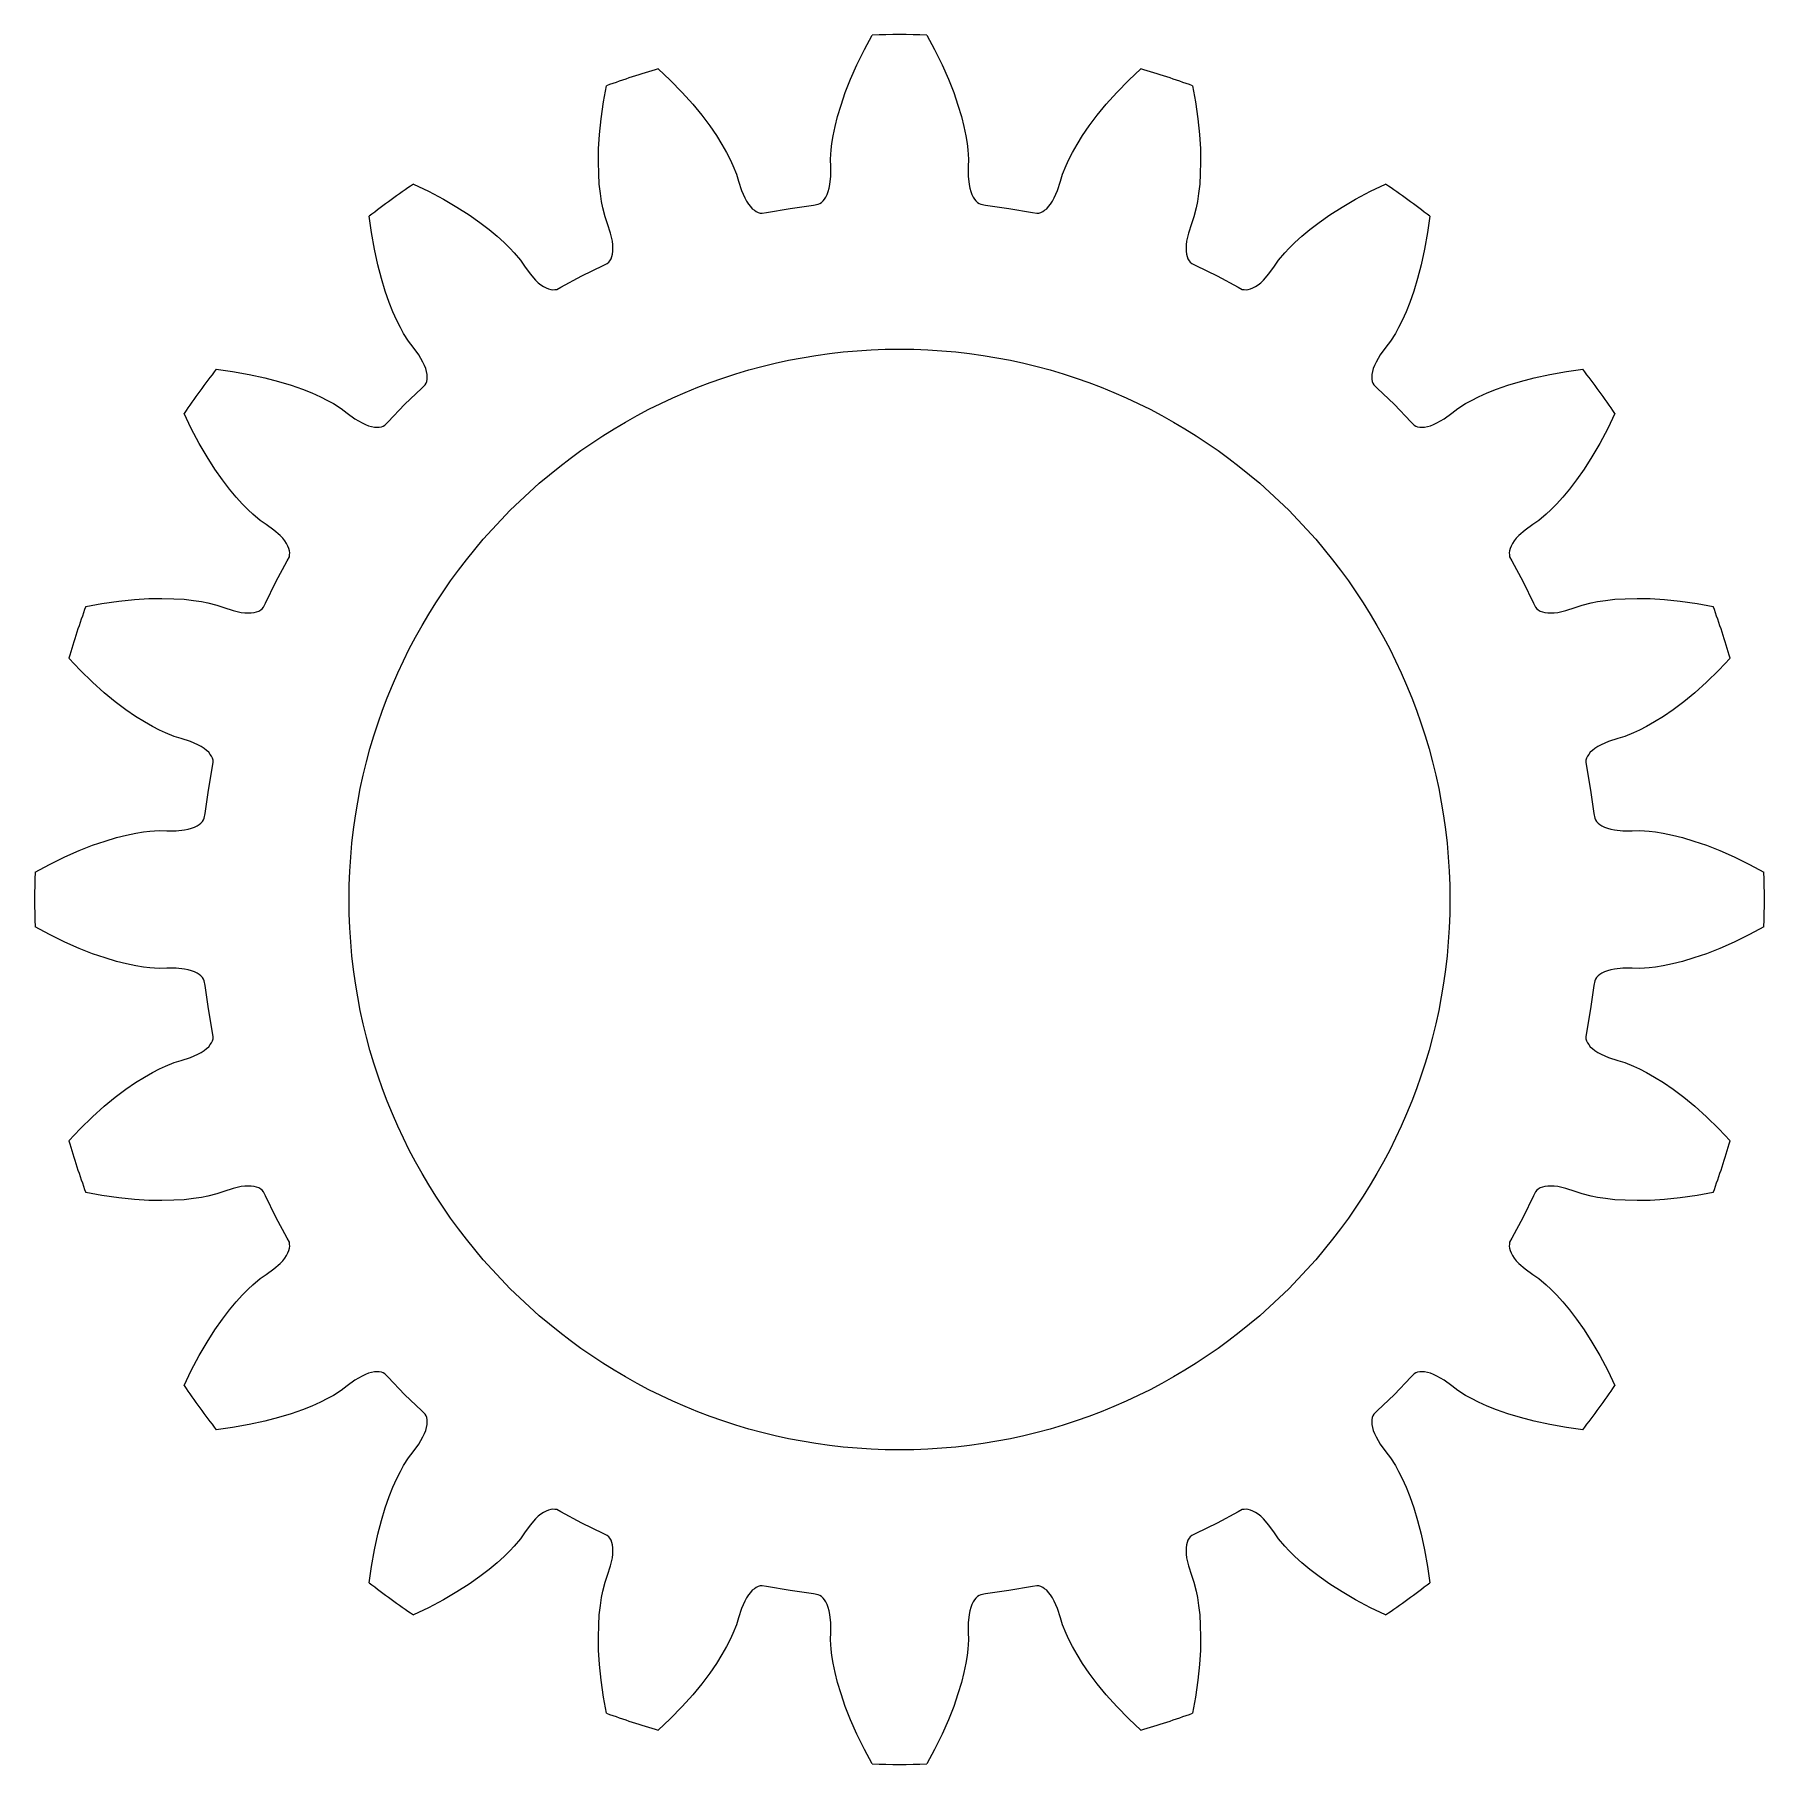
# Model space of a CAD drawing. Extents: x -5.5 to 5.5, y -5.5 to 5.5.
import ezdxf

# ---------------------------------------------------------------- set-up
doc = ezdxf.new("R2010")
doc.units = 0

msp = doc.modelspace()

# ---------------------------------------------------------------- linework, layer by layer
msp.add_circle((0, 0), 3.5)
msp.add_circle((0, 0), 3.5)
at = {"layer": 'layer0'}
for p, q in [((-0.271, 5.308), (-0.223, 5.405)), ((-0.223, 5.405), (-0.174, 5.497)), ((0.174, 5.497), (0.223, 5.405)), ((0.223, 5.405), (0.271, 5.308)), ((-1.534, 5.282), (-1.458, 5.21)), ((-0.312, 5.216), (-0.271, 5.308)), ((0.271, 5.308), (0.312, 5.216)), ((1.458, 5.21), (1.534, 5.282)), ((-1.883, 5.072), (-1.864, 5.175)), ((-1.458, 5.21), (-1.382, 5.132)), ((-0.345, 5.131), (-0.312, 5.216)), ((0.312, 5.216), (0.345, 5.131)), ((1.382, 5.132), (1.458, 5.21)), ((1.864, 5.175), (1.883, 5.072)), ((-1.898, 4.964), (-1.883, 5.072)), ((-1.382, 5.132), (-1.315, 5.057)), ((-0.372, 5.052), (-0.345, 5.131)), ((0.345, 5.131), (0.372, 5.052)), ((1.315, 5.057), (1.382, 5.132)), ((1.883, 5.072), (1.898, 4.964)), ((-1.908, 4.864), (-1.898, 4.964)), ((-1.315, 5.057), (-1.258, 4.987)), ((-1.258, 4.987), (-1.207, 4.92)), ((-0.41, 4.916), (-0.394, 4.98)), ((-0.394, 4.98), (-0.372, 5.052)), ((0.372, 5.052), (0.394, 4.98)), ((0.394, 4.98), (0.41, 4.916)), ((1.207, 4.92), (1.258, 4.987)), ((1.258, 4.987), (1.315, 5.057)), ((1.898, 4.964), (1.908, 4.864)), ((-1.914, 4.774), (-1.908, 4.864)), ((-1.207, 4.92), (-1.164, 4.858)), ((-1.164, 4.858), (-1.13, 4.802)), ((-0.43, 4.808), (-0.422, 4.857)), ((-0.422, 4.857), (-0.41, 4.916)), ((0.41, 4.916), (0.422, 4.857)), ((0.422, 4.857), (0.43, 4.808)), ((1.13, 4.802), (1.164, 4.858)), ((1.164, 4.858), (1.207, 4.92)), ((1.908, 4.864), (1.914, 4.774)), ((-1.915, 4.69), (-1.914, 4.774)), ((-1.13, 4.802), (-1.1, 4.75)), ((-1.1, 4.75), (-1.077, 4.705)), ((-0.439, 4.707), (-0.435, 4.767)), ((-0.435, 4.767), (-0.43, 4.808)), ((0.43, 4.808), (0.435, 4.767)), ((0.435, 4.767), (0.439, 4.707)), ((1.077, 4.705), (1.1, 4.75)), ((1.1, 4.75), (1.13, 4.802)), ((1.914, 4.774), (1.915, 4.69)), ((-1.913, 4.614), (-1.915, 4.69)), ((-1.077, 4.705), (-1.059, 4.668)), ((-1.059, 4.668), (-1.037, 4.612)), ((-0.437, 4.66), (-0.439, 4.707)), ((-0.437, 4.599), (-0.437, 4.66)), ((0.439, 4.707), (0.437, 4.66)), ((0.437, 4.66), (0.437, 4.599)), ((1.037, 4.612), (1.059, 4.668)), ((1.059, 4.668), (1.077, 4.705)), ((1.915, 4.69), (1.913, 4.614)), ((-3.091, 4.549), (-2.996, 4.504)), ((-1.909, 4.549), (-1.913, 4.614)), ((-1.902, 4.489), (-1.909, 4.549)), ((-1.037, 4.612), (-1.024, 4.567)), ((-1.024, 4.567), (-1.005, 4.509)), ((-0.453, 4.502), (-0.448, 4.523)), ((-0.448, 4.523), (-0.443, 4.546)), ((-0.443, 4.546), (-0.437, 4.599)), ((0.437, 4.599), (0.443, 4.546)), ((0.443, 4.546), (0.448, 4.523)), ((0.448, 4.523), (0.453, 4.502)), ((1.005, 4.509), (1.024, 4.567)), ((1.024, 4.567), (1.037, 4.612)), ((1.909, 4.549), (1.902, 4.489)), ((1.913, 4.614), (1.909, 4.549)), ((2.996, 4.504), (3.091, 4.549)), ((-2.996, 4.504), (-2.9, 4.454)), ((-2.9, 4.454), (-2.814, 4.403)), ((-2.814, 4.403), (-2.737, 4.354)), ((-1.895, 4.439), (-1.902, 4.489)), ((-1.887, 4.399), (-1.895, 4.439)), ((-1.005, 4.509), (-0.984, 4.461)), ((-0.984, 4.461), (-0.972, 4.44)), ((-0.972, 4.44), (-0.96, 4.422)), ((-0.96, 4.422), (-0.948, 4.406)), ((-0.948, 4.406), (-0.936, 4.393)), ((-0.696, 4.395), (-0.546, 4.416)), ((-0.546, 4.416), (-0.517, 4.421)), ((-0.517, 4.421), (-0.506, 4.425)), ((-0.506, 4.425), (-0.495, 4.432)), ((-0.495, 4.432), (-0.486, 4.442)), ((-0.486, 4.442), (-0.476, 4.453)), ((-0.476, 4.453), (-0.468, 4.467)), ((-0.468, 4.467), (-0.46, 4.484)), ((-0.46, 4.484), (-0.453, 4.502)), ((0.453, 4.502), (0.46, 4.484)), ((0.46, 4.484), (0.468, 4.467)), ((0.468, 4.467), (0.476, 4.453)), ((0.476, 4.453), (0.486, 4.442)), ((0.486, 4.442), (0.495, 4.432)), ((0.495, 4.432), (0.506, 4.425)), ((0.506, 4.425), (0.517, 4.421)), ((0.517, 4.421), (0.546, 4.416)), ((0.546, 4.416), (0.696, 4.395)), ((0.936, 4.393), (0.948, 4.406)), ((0.948, 4.406), (0.96, 4.422)), ((0.96, 4.422), (0.972, 4.44)), ((0.972, 4.44), (0.984, 4.461)), ((0.984, 4.461), (1.005, 4.509)), ((1.895, 4.439), (1.887, 4.399)), ((1.902, 4.489), (1.895, 4.439)), ((2.737, 4.354), (2.814, 4.403)), ((2.814, 4.403), (2.9, 4.454)), ((2.9, 4.454), (2.996, 4.504)), ((-3.358, 4.242), (-3.372, 4.345)), ((-2.737, 4.354), (-2.669, 4.306)), ((-2.669, 4.306), (-2.609, 4.26)), ((-1.872, 4.341), (-1.887, 4.399)), ((-1.856, 4.296), (-1.872, 4.341)), ((-1.837, 4.238), (-1.856, 4.296)), ((-0.936, 4.393), (-0.923, 4.383)), ((-0.923, 4.383), (-0.911, 4.374)), ((-0.911, 4.374), (-0.898, 4.368)), ((-0.898, 4.368), (-0.886, 4.365)), ((-0.886, 4.365), (-0.874, 4.364)), ((-0.874, 4.364), (-0.845, 4.369)), ((-0.845, 4.369), (-0.696, 4.395)), ((0.696, 4.395), (0.845, 4.369)), ((0.845, 4.369), (0.874, 4.364)), ((0.874, 4.364), (0.886, 4.365)), ((0.886, 4.365), (0.898, 4.368)), ((0.898, 4.368), (0.911, 4.374)), ((0.911, 4.374), (0.923, 4.383)), ((0.923, 4.383), (0.936, 4.393)), ((1.856, 4.296), (1.837, 4.238)), ((1.872, 4.341), (1.856, 4.296)), ((1.887, 4.399), (1.872, 4.341)), ((2.609, 4.26), (2.669, 4.306)), ((2.669, 4.306), (2.737, 4.354)), ((3.372, 4.345), (3.358, 4.242)), ((-3.339, 4.135), (-3.358, 4.242)), ((-2.609, 4.26), (-2.558, 4.218)), ((-2.558, 4.218), (-2.514, 4.178)), ((-1.826, 4.187), (-1.837, 4.238)), ((-1.823, 4.163), (-1.826, 4.187)), ((1.826, 4.187), (1.823, 4.163)), ((1.837, 4.238), (1.826, 4.187)), ((2.514, 4.178), (2.558, 4.218)), ((2.558, 4.218), (2.609, 4.26)), ((3.358, 4.242), (3.339, 4.135)), ((-3.318, 4.036), (-3.339, 4.135)), ((-2.514, 4.178), (-2.478, 4.142)), ((-2.478, 4.142), (-2.45, 4.112)), ((-2.45, 4.112), (-2.411, 4.066)), ((-1.841, 4.062), (-1.834, 4.074)), ((-1.834, 4.074), (-1.829, 4.088)), ((-1.829, 4.088), (-1.825, 4.104)), ((-1.825, 4.104), (-1.823, 4.122)), ((-1.822, 4.142), (-1.823, 4.163)), ((-1.823, 4.122), (-1.822, 4.142)), ((1.823, 4.163), (1.822, 4.142)), ((1.822, 4.142), (1.823, 4.122)), ((1.823, 4.122), (1.825, 4.104)), ((1.825, 4.104), (1.829, 4.088)), ((1.829, 4.088), (1.834, 4.074)), ((1.834, 4.074), (1.841, 4.062)), ((2.411, 4.066), (2.45, 4.112)), ((2.45, 4.112), (2.478, 4.142)), ((2.478, 4.142), (2.514, 4.178)), ((3.339, 4.135), (3.318, 4.036)), ((-3.295, 3.949), (-3.318, 4.036)), ((-2.411, 4.066), (-2.385, 4.027)), ((-2.385, 4.027), (-2.349, 3.978)), ((-2.349, 3.978), (-2.314, 3.938)), ((-2.154, 3.894), (-2.02, 3.965)), ((-2.02, 3.965), (-1.884, 4.031)), ((-1.884, 4.031), (-1.858, 4.045)), ((-1.858, 4.045), (-1.849, 4.052)), ((-1.849, 4.052), (-1.841, 4.062)), ((1.841, 4.062), (1.849, 4.052)), ((1.849, 4.052), (1.858, 4.045)), ((1.858, 4.045), (1.884, 4.031)), ((1.884, 4.031), (2.02, 3.965)), ((2.02, 3.965), (2.154, 3.894)), ((2.314, 3.938), (2.349, 3.978)), ((2.349, 3.978), (2.385, 4.027)), ((2.385, 4.027), (2.411, 4.066)), ((3.318, 4.036), (3.295, 3.949)), ((-3.271, 3.869), (-3.295, 3.949)), ((-3.245, 3.797), (-3.271, 3.869)), ((-2.314, 3.938), (-2.297, 3.922)), ((-2.297, 3.922), (-2.28, 3.909)), ((-2.28, 3.909), (-2.263, 3.898)), ((-2.263, 3.898), (-2.247, 3.889)), ((-2.247, 3.889), (-2.232, 3.883)), ((-2.232, 3.883), (-2.218, 3.879)), ((-2.218, 3.879), (-2.204, 3.877)), ((-2.204, 3.877), (-2.192, 3.878)), ((-2.192, 3.878), (-2.18, 3.88)), ((-2.18, 3.88), (-2.154, 3.894)), ((2.154, 3.894), (2.18, 3.88)), ((2.18, 3.88), (2.192, 3.878)), ((2.192, 3.878), (2.204, 3.877)), ((2.204, 3.877), (2.218, 3.879)), ((2.218, 3.879), (2.232, 3.883)), ((2.232, 3.883), (2.247, 3.889)), ((2.247, 3.889), (2.263, 3.898)), ((2.263, 3.898), (2.28, 3.909)), ((2.28, 3.909), (2.297, 3.922)), ((2.297, 3.922), (2.314, 3.938)), ((3.271, 3.869), (3.245, 3.797)), ((3.295, 3.949), (3.271, 3.869)), ((-3.221, 3.737), (-3.245, 3.797)), ((3.245, 3.797), (3.221, 3.737)), ((-3.196, 3.682), (-3.221, 3.737)), ((-3.174, 3.637), (-3.196, 3.682)), ((-3.154, 3.6), (-3.174, 3.637)), ((3.174, 3.637), (3.154, 3.6)), ((3.196, 3.682), (3.174, 3.637)), ((3.221, 3.737), (3.196, 3.682)), ((-3.122, 3.55), (-3.154, 3.6)), ((-3.093, 3.513), (-3.122, 3.55)), ((3.122, 3.55), (3.093, 3.513)), ((3.154, 3.6), (3.122, 3.55)), ((-3.057, 3.463), (-3.093, 3.513)), ((-3.031, 3.418), (-3.057, 3.463)), ((-3.021, 3.396), (-3.031, 3.418)), ((3.031, 3.418), (3.021, 3.396)), ((3.057, 3.463), (3.031, 3.418)), ((3.093, 3.513), (3.057, 3.463)), ((-4.345, 3.372), (-4.242, 3.358)), ((-4.242, 3.358), (-4.135, 3.339)), ((-4.135, 3.339), (-4.036, 3.318)), ((-4.036, 3.318), (-3.949, 3.295)), ((-3.013, 3.376), (-3.021, 3.396)), ((-3.008, 3.357), (-3.013, 3.376)), ((-3.004, 3.339), (-3.008, 3.357)), ((-3.006, 3.295), (-3.004, 3.308)), ((-3.003, 3.323), (-3.004, 3.339)), ((-3.004, 3.308), (-3.003, 3.323)), ((3.004, 3.339), (3.003, 3.323)), ((3.003, 3.323), (3.004, 3.308)), ((3.008, 3.357), (3.004, 3.339)), ((3.004, 3.308), (3.006, 3.295)), ((3.013, 3.376), (3.008, 3.357)), ((3.021, 3.396), (3.013, 3.376)), ((3.949, 3.295), (4.036, 3.318)), ((4.036, 3.318), (4.135, 3.339)), ((4.135, 3.339), (4.242, 3.358)), ((4.242, 3.358), (4.345, 3.372)), ((-3.949, 3.295), (-3.869, 3.271)), ((-3.869, 3.271), (-3.797, 3.245)), ((-3.797, 3.245), (-3.737, 3.221)), ((-3.737, 3.221), (-3.682, 3.196)), ((-3.682, 3.196), (-3.637, 3.174)), ((-3.147, 3.147), (-3.038, 3.252)), ((-3.038, 3.252), (-3.017, 3.273)), ((-3.017, 3.273), (-3.01, 3.283)), ((-3.01, 3.283), (-3.006, 3.295)), ((3.006, 3.295), (3.01, 3.283)), ((3.01, 3.283), (3.017, 3.273)), ((3.017, 3.273), (3.038, 3.252)), ((3.038, 3.252), (3.147, 3.147)), ((3.637, 3.174), (3.682, 3.196)), ((3.682, 3.196), (3.737, 3.221)), ((3.737, 3.221), (3.797, 3.245)), ((3.797, 3.245), (3.869, 3.271)), ((3.869, 3.271), (3.949, 3.295)), ((-4.504, 2.996), (-4.549, 3.091)), ((-3.637, 3.174), (-3.6, 3.154)), ((-3.6, 3.154), (-3.55, 3.122)), ((-3.55, 3.122), (-3.513, 3.093)), ((-3.513, 3.093), (-3.463, 3.057)), ((-3.252, 3.038), (-3.147, 3.147)), ((3.147, 3.147), (3.252, 3.038)), ((3.463, 3.057), (3.513, 3.093)), ((3.513, 3.093), (3.55, 3.122)), ((3.55, 3.122), (3.6, 3.154)), ((3.6, 3.154), (3.637, 3.174)), ((4.549, 3.091), (4.504, 2.996)), ((-4.454, 2.9), (-4.504, 2.996)), ((-3.463, 3.057), (-3.418, 3.031)), ((-3.418, 3.031), (-3.396, 3.021)), ((-3.396, 3.021), (-3.376, 3.013)), ((-3.376, 3.013), (-3.357, 3.008)), ((-3.357, 3.008), (-3.339, 3.004)), ((-3.339, 3.004), (-3.323, 3.003)), ((-3.323, 3.003), (-3.308, 3.004)), ((-3.308, 3.004), (-3.295, 3.006)), ((-3.295, 3.006), (-3.283, 3.01)), ((-3.283, 3.01), (-3.273, 3.017)), ((-3.273, 3.017), (-3.252, 3.038)), ((3.252, 3.038), (3.273, 3.017)), ((3.273, 3.017), (3.283, 3.01)), ((3.283, 3.01), (3.295, 3.006)), ((3.295, 3.006), (3.308, 3.004)), ((3.308, 3.004), (3.323, 3.003)), ((3.323, 3.003), (3.339, 3.004)), ((3.339, 3.004), (3.357, 3.008)), ((3.357, 3.008), (3.376, 3.013)), ((3.376, 3.013), (3.396, 3.021)), ((3.396, 3.021), (3.418, 3.031)), ((3.418, 3.031), (3.463, 3.057)), ((4.504, 2.996), (4.454, 2.9)), ((-4.403, 2.814), (-4.454, 2.9)), ((4.454, 2.9), (4.403, 2.814)), ((-4.354, 2.737), (-4.403, 2.814)), ((4.403, 2.814), (4.354, 2.737)), ((-4.306, 2.669), (-4.354, 2.737)), ((-4.26, 2.609), (-4.306, 2.669)), ((4.306, 2.669), (4.26, 2.609)), ((4.354, 2.737), (4.306, 2.669)), ((-4.218, 2.558), (-4.26, 2.609)), ((-4.178, 2.514), (-4.218, 2.558)), ((4.218, 2.558), (4.178, 2.514)), ((4.26, 2.609), (4.218, 2.558)), ((-4.142, 2.478), (-4.178, 2.514)), ((-4.112, 2.45), (-4.142, 2.478)), ((-4.066, 2.411), (-4.112, 2.45)), ((4.112, 2.45), (4.066, 2.411)), ((4.142, 2.478), (4.112, 2.45)), ((4.178, 2.514), (4.142, 2.478)), ((-4.027, 2.385), (-4.066, 2.411)), ((-3.978, 2.349), (-4.027, 2.385)), ((-3.938, 2.314), (-3.978, 2.349)), ((-3.922, 2.297), (-3.938, 2.314)), ((3.938, 2.314), (3.922, 2.297)), ((3.978, 2.349), (3.938, 2.314)), ((4.027, 2.385), (3.978, 2.349)), ((4.066, 2.411), (4.027, 2.385)), ((-3.909, 2.28), (-3.922, 2.297)), ((-3.898, 2.263), (-3.909, 2.28)), ((-3.889, 2.247), (-3.898, 2.263)), ((-3.883, 2.232), (-3.889, 2.247)), ((-3.879, 2.218), (-3.883, 2.232)), ((-3.877, 2.204), (-3.879, 2.218)), ((-3.878, 2.192), (-3.877, 2.204)), ((3.879, 2.218), (3.877, 2.204)), ((3.877, 2.204), (3.878, 2.192)), ((3.883, 2.232), (3.879, 2.218)), ((3.889, 2.247), (3.883, 2.232)), ((3.898, 2.263), (3.889, 2.247)), ((3.909, 2.28), (3.898, 2.263)), ((3.922, 2.297), (3.909, 2.28)), ((-3.965, 2.02), (-3.894, 2.154)), ((-3.894, 2.154), (-3.88, 2.18)), ((-3.88, 2.18), (-3.878, 2.192)), ((3.878, 2.192), (3.88, 2.18)), ((3.88, 2.18), (3.894, 2.154)), ((3.894, 2.154), (3.965, 2.02)), ((-4.031, 1.884), (-3.965, 2.02)), ((3.965, 2.02), (4.031, 1.884)), ((-5.175, 1.864), (-5.072, 1.883)), ((-5.072, 1.883), (-4.964, 1.898)), ((-4.964, 1.898), (-4.864, 1.908)), ((-4.864, 1.908), (-4.774, 1.914)), ((-4.774, 1.914), (-4.69, 1.915)), ((-4.69, 1.915), (-4.614, 1.913)), ((-4.614, 1.913), (-4.549, 1.909)), ((-4.549, 1.909), (-4.489, 1.902)), ((-4.489, 1.902), (-4.439, 1.895)), ((-4.439, 1.895), (-4.399, 1.887)), ((-4.399, 1.887), (-4.341, 1.872)), ((-4.341, 1.872), (-4.296, 1.856)), ((-4.045, 1.858), (-4.031, 1.884)), ((4.031, 1.884), (4.045, 1.858)), ((4.296, 1.856), (4.341, 1.872)), ((4.341, 1.872), (4.399, 1.887)), ((4.399, 1.887), (4.439, 1.895)), ((4.439, 1.895), (4.489, 1.902)), ((4.489, 1.902), (4.549, 1.909)), ((4.549, 1.909), (4.614, 1.913)), ((4.614, 1.913), (4.69, 1.915)), ((4.69, 1.915), (4.774, 1.914)), ((4.774, 1.914), (4.864, 1.908)), ((4.864, 1.908), (4.964, 1.898)), ((4.964, 1.898), (5.072, 1.883)), ((5.072, 1.883), (5.175, 1.864)), ((-4.296, 1.856), (-4.238, 1.837)), ((-4.238, 1.837), (-4.187, 1.826)), ((-4.187, 1.826), (-4.163, 1.823)), ((-4.163, 1.823), (-4.142, 1.822)), ((-4.142, 1.822), (-4.122, 1.823)), ((-4.122, 1.823), (-4.104, 1.825)), ((-4.104, 1.825), (-4.088, 1.829)), ((-4.088, 1.829), (-4.074, 1.834)), ((-4.074, 1.834), (-4.062, 1.841)), ((-4.062, 1.841), (-4.052, 1.849)), ((-4.052, 1.849), (-4.045, 1.858)), ((4.045, 1.858), (4.052, 1.849)), ((4.052, 1.849), (4.062, 1.841)), ((4.062, 1.841), (4.074, 1.834)), ((4.074, 1.834), (4.088, 1.829)), ((4.088, 1.829), (4.104, 1.825)), ((4.104, 1.825), (4.122, 1.823)), ((4.122, 1.823), (4.142, 1.822)), ((4.142, 1.822), (4.163, 1.823)), ((4.163, 1.823), (4.187, 1.826)), ((4.187, 1.826), (4.238, 1.837)), ((4.238, 1.837), (4.296, 1.856)), ((-5.21, 1.458), (-5.282, 1.534)), ((-5.132, 1.382), (-5.21, 1.458)), ((5.21, 1.458), (5.132, 1.382)), ((5.282, 1.534), (5.21, 1.458)), ((-5.057, 1.315), (-5.132, 1.382)), ((5.132, 1.382), (5.057, 1.315)), ((-4.987, 1.258), (-5.057, 1.315)), ((-4.92, 1.207), (-4.987, 1.258)), ((4.987, 1.258), (4.92, 1.207)), ((5.057, 1.315), (4.987, 1.258)), ((-4.858, 1.164), (-4.92, 1.207)), ((-4.802, 1.13), (-4.858, 1.164)), ((-4.75, 1.1), (-4.802, 1.13)), ((4.802, 1.13), (4.75, 1.1)), ((4.858, 1.164), (4.802, 1.13)), ((4.92, 1.207), (4.858, 1.164)), ((-4.705, 1.077), (-4.75, 1.1)), ((-4.668, 1.059), (-4.705, 1.077)), ((-4.612, 1.037), (-4.668, 1.059)), ((-4.567, 1.024), (-4.612, 1.037)), ((-4.509, 1.005), (-4.567, 1.024)), ((-4.461, 0.984), (-4.509, 1.005)), ((4.509, 1.005), (4.461, 0.984)), ((4.567, 1.024), (4.509, 1.005)), ((4.612, 1.037), (4.567, 1.024)), ((4.668, 1.059), (4.612, 1.037)), ((4.705, 1.077), (4.668, 1.059)), ((4.75, 1.1), (4.705, 1.077)), ((-4.44, 0.972), (-4.461, 0.984)), ((-4.422, 0.96), (-4.44, 0.972)), ((-4.406, 0.948), (-4.422, 0.96)), ((-4.393, 0.936), (-4.406, 0.948)), ((-4.383, 0.923), (-4.393, 0.936)), ((-4.374, 0.911), (-4.383, 0.923)), ((-4.368, 0.898), (-4.374, 0.911)), ((-4.365, 0.886), (-4.368, 0.898)), ((-4.364, 0.874), (-4.365, 0.886)), ((4.365, 0.886), (4.364, 0.874)), ((4.368, 0.898), (4.365, 0.886)), ((4.374, 0.911), (4.368, 0.898)), ((4.383, 0.923), (4.374, 0.911)), ((4.393, 0.936), (4.383, 0.923)), ((4.406, 0.948), (4.393, 0.936)), ((4.422, 0.96), (4.406, 0.948)), ((4.44, 0.972), (4.422, 0.96)), ((4.461, 0.984), (4.44, 0.972)), ((-4.395, 0.696), (-4.369, 0.845)), ((-4.369, 0.845), (-4.364, 0.874)), ((4.364, 0.874), (4.369, 0.845)), ((4.369, 0.845), (4.395, 0.696)), ((-4.416, 0.546), (-4.395, 0.696)), ((4.395, 0.696), (4.416, 0.546)), ((-4.599, 0.437), (-4.546, 0.443)), ((-4.546, 0.443), (-4.523, 0.448)), ((-4.523, 0.448), (-4.502, 0.453)), ((-4.502, 0.453), (-4.484, 0.46)), ((-4.484, 0.46), (-4.467, 0.468)), ((-4.467, 0.468), (-4.453, 0.476)), ((-4.453, 0.476), (-4.442, 0.486)), ((-4.442, 0.486), (-4.432, 0.495)), ((-4.432, 0.495), (-4.425, 0.506)), ((-4.425, 0.506), (-4.421, 0.517)), ((-4.421, 0.517), (-4.416, 0.546)), ((4.416, 0.546), (4.421, 0.517)), ((4.421, 0.517), (4.425, 0.506)), ((4.425, 0.506), (4.432, 0.495)), ((4.432, 0.495), (4.442, 0.486)), ((4.442, 0.486), (4.453, 0.476)), ((4.453, 0.476), (4.467, 0.468)), ((4.467, 0.468), (4.484, 0.46)), ((4.484, 0.46), (4.502, 0.453)), ((4.502, 0.453), (4.523, 0.448)), ((4.523, 0.448), (4.546, 0.443)), ((4.546, 0.443), (4.599, 0.437)), ((-5.216, 0.312), (-5.131, 0.345)), ((-5.131, 0.345), (-5.052, 0.372)), ((-5.052, 0.372), (-4.98, 0.394)), ((-4.98, 0.394), (-4.916, 0.41)), ((-4.916, 0.41), (-4.857, 0.422)), ((-4.857, 0.422), (-4.808, 0.43)), ((-4.808, 0.43), (-4.767, 0.435)), ((-4.767, 0.435), (-4.707, 0.439)), ((-4.707, 0.439), (-4.66, 0.437)), ((-4.66, 0.437), (-4.599, 0.437)), ((4.599, 0.437), (4.66, 0.437)), ((4.66, 0.437), (4.707, 0.439)), ((4.707, 0.439), (4.767, 0.435)), ((4.767, 0.435), (4.808, 0.43)), ((4.808, 0.43), (4.857, 0.422)), ((4.857, 0.422), (4.916, 0.41)), ((4.916, 0.41), (4.98, 0.394)), ((4.98, 0.394), (5.052, 0.372)), ((5.052, 0.372), (5.131, 0.345)), ((5.131, 0.345), (5.216, 0.312)), ((-5.497, 0.174), (-5.405, 0.223)), ((-5.405, 0.223), (-5.308, 0.271)), ((-5.308, 0.271), (-5.216, 0.312)), ((5.216, 0.312), (5.308, 0.271)), ((5.308, 0.271), (5.405, 0.223)), ((5.405, 0.223), (5.497, 0.174)), ((-5.405, -0.223), (-5.497, -0.174)), ((5.497, -0.174), (5.405, -0.223)), ((-5.308, -0.271), (-5.405, -0.223)), ((-5.216, -0.312), (-5.308, -0.271)), ((-5.131, -0.345), (-5.216, -0.312)), ((5.216, -0.312), (5.131, -0.345)), ((5.308, -0.271), (5.216, -0.312)), ((5.405, -0.223), (5.308, -0.271)), ((-5.052, -0.372), (-5.131, -0.345)), ((-4.98, -0.394), (-5.052, -0.372)), ((-4.916, -0.41), (-4.98, -0.394)), ((-4.857, -0.422), (-4.916, -0.41)), ((-4.808, -0.43), (-4.857, -0.422)), ((-4.767, -0.435), (-4.808, -0.43)), ((-4.707, -0.439), (-4.767, -0.435)), ((-4.66, -0.437), (-4.707, -0.439)), ((-4.599, -0.437), (-4.66, -0.437)), ((-4.546, -0.443), (-4.599, -0.437)), ((4.599, -0.437), (4.546, -0.443)), ((4.66, -0.437), (4.599, -0.437)), ((4.707, -0.439), (4.66, -0.437)), ((4.767, -0.435), (4.707, -0.439)), ((4.808, -0.43), (4.767, -0.435)), ((4.857, -0.422), (4.808, -0.43)), ((4.916, -0.41), (4.857, -0.422)), ((4.98, -0.394), (4.916, -0.41)), ((5.052, -0.372), (4.98, -0.394)), ((5.131, -0.345), (5.052, -0.372)), ((-4.523, -0.448), (-4.546, -0.443)), ((-4.502, -0.453), (-4.523, -0.448)), ((-4.484, -0.46), (-4.502, -0.453)), ((-4.467, -0.468), (-4.484, -0.46)), ((-4.453, -0.476), (-4.467, -0.468)), ((-4.442, -0.486), (-4.453, -0.476)), ((-4.432, -0.495), (-4.442, -0.486)), ((-4.425, -0.506), (-4.432, -0.495)), ((-4.421, -0.517), (-4.425, -0.506)), ((-4.416, -0.546), (-4.421, -0.517)), ((-4.395, -0.696), (-4.416, -0.546)), ((4.416, -0.546), (4.395, -0.696)), ((4.421, -0.517), (4.416, -0.546)), ((4.425, -0.506), (4.421, -0.517)), ((4.432, -0.495), (4.425, -0.506)), ((4.442, -0.486), (4.432, -0.495)), ((4.453, -0.476), (4.442, -0.486)), ((4.467, -0.468), (4.453, -0.476)), ((4.484, -0.46), (4.467, -0.468)), ((4.502, -0.453), (4.484, -0.46)), ((4.523, -0.448), (4.502, -0.453)), ((4.546, -0.443), (4.523, -0.448)), ((-4.369, -0.845), (-4.395, -0.696)), ((4.395, -0.696), (4.369, -0.845)), ((-4.364, -0.874), (-4.369, -0.845)), ((-4.365, -0.886), (-4.364, -0.874)), ((4.369, -0.845), (4.364, -0.874)), ((4.364, -0.874), (4.365, -0.886)), ((-4.509, -1.005), (-4.461, -0.984)), ((-4.461, -0.984), (-4.44, -0.972)), ((-4.44, -0.972), (-4.422, -0.96)), ((-4.422, -0.96), (-4.406, -0.948)), ((-4.406, -0.948), (-4.393, -0.936)), ((-4.393, -0.936), (-4.383, -0.923)), ((-4.383, -0.923), (-4.374, -0.911)), ((-4.374, -0.911), (-4.368, -0.898)), ((-4.368, -0.898), (-4.365, -0.886)), ((4.365, -0.886), (4.368, -0.898)), ((4.368, -0.898), (4.374, -0.911)), ((4.374, -0.911), (4.383, -0.923)), ((4.383, -0.923), (4.393, -0.936)), ((4.393, -0.936), (4.406, -0.948)), ((4.406, -0.948), (4.422, -0.96)), ((4.422, -0.96), (4.44, -0.972)), ((4.44, -0.972), (4.461, -0.984)), ((4.461, -0.984), (4.509, -1.005)), ((-4.802, -1.13), (-4.75, -1.1)), ((-4.75, -1.1), (-4.705, -1.077)), ((-4.705, -1.077), (-4.668, -1.059)), ((-4.668, -1.059), (-4.612, -1.037)), ((-4.612, -1.037), (-4.567, -1.024)), ((-4.567, -1.024), (-4.509, -1.005)), ((4.509, -1.005), (4.567, -1.024)), ((4.567, -1.024), (4.612, -1.037)), ((4.612, -1.037), (4.668, -1.059)), ((4.668, -1.059), (4.705, -1.077)), ((4.705, -1.077), (4.75, -1.1)), ((4.75, -1.1), (4.802, -1.13)), ((-4.987, -1.258), (-4.92, -1.207)), ((-4.92, -1.207), (-4.858, -1.164)), ((-4.858, -1.164), (-4.802, -1.13)), ((4.802, -1.13), (4.858, -1.164)), ((4.858, -1.164), (4.92, -1.207)), ((4.92, -1.207), (4.987, -1.258)), ((-5.132, -1.382), (-5.057, -1.315)), ((-5.057, -1.315), (-4.987, -1.258)), ((4.987, -1.258), (5.057, -1.315)), ((5.057, -1.315), (5.132, -1.382)), ((-5.21, -1.458), (-5.132, -1.382)), ((5.132, -1.382), (5.21, -1.458)), ((-5.282, -1.534), (-5.21, -1.458)), ((5.21, -1.458), (5.282, -1.534)), ((-5.072, -1.883), (-5.175, -1.864)), ((-4.296, -1.856), (-4.341, -1.872)), ((-4.238, -1.837), (-4.296, -1.856)), ((-4.187, -1.826), (-4.238, -1.837)), ((-4.163, -1.823), (-4.187, -1.826)), ((-4.142, -1.822), (-4.163, -1.823)), ((-4.122, -1.823), (-4.142, -1.822)), ((-4.104, -1.825), (-4.122, -1.823)), ((-4.088, -1.829), (-4.104, -1.825)), ((-4.074, -1.834), (-4.088, -1.829)), ((-4.062, -1.841), (-4.074, -1.834)), ((-4.052, -1.849), (-4.062, -1.841)), ((-4.045, -1.858), (-4.052, -1.849)), ((-4.031, -1.884), (-4.045, -1.858)), ((4.045, -1.858), (4.031, -1.884)), ((4.052, -1.849), (4.045, -1.858)), ((4.062, -1.841), (4.052, -1.849)), ((4.074, -1.834), (4.062, -1.841)), ((4.088, -1.829), (4.074, -1.834)), ((4.104, -1.825), (4.088, -1.829)), ((4.122, -1.823), (4.104, -1.825)), ((4.142, -1.822), (4.122, -1.823)), ((4.163, -1.823), (4.142, -1.822)), ((4.187, -1.826), (4.163, -1.823)), ((4.238, -1.837), (4.187, -1.826)), ((4.296, -1.856), (4.238, -1.837)), ((4.341, -1.872), (4.296, -1.856)), ((5.175, -1.864), (5.072, -1.883)), ((-4.964, -1.898), (-5.072, -1.883)), ((-4.864, -1.908), (-4.964, -1.898)), ((-4.774, -1.914), (-4.864, -1.908)), ((-4.69, -1.915), (-4.774, -1.914)), ((-4.614, -1.913), (-4.69, -1.915)), ((-4.549, -1.909), (-4.614, -1.913)), ((-4.489, -1.902), (-4.549, -1.909)), ((-4.439, -1.895), (-4.489, -1.902)), ((-4.399, -1.887), (-4.439, -1.895)), ((-4.341, -1.872), (-4.399, -1.887)), ((-3.965, -2.02), (-4.031, -1.884)), ((4.031, -1.884), (3.965, -2.02)), ((4.399, -1.887), (4.341, -1.872)), ((4.439, -1.895), (4.399, -1.887)), ((4.489, -1.902), (4.439, -1.895)), ((4.549, -1.909), (4.489, -1.902)), ((4.614, -1.913), (4.549, -1.909)), ((4.69, -1.915), (4.614, -1.913)), ((4.774, -1.914), (4.69, -1.915)), ((4.864, -1.908), (4.774, -1.914)), ((4.964, -1.898), (4.864, -1.908)), ((5.072, -1.883), (4.964, -1.898)), ((-3.894, -2.154), (-3.965, -2.02)), ((3.965, -2.02), (3.894, -2.154)), ((-3.88, -2.18), (-3.894, -2.154)), ((-3.878, -2.192), (-3.88, -2.18)), ((-3.877, -2.204), (-3.878, -2.192)), ((3.878, -2.192), (3.877, -2.204)), ((3.88, -2.18), (3.878, -2.192)), ((3.894, -2.154), (3.88, -2.18)), ((-3.938, -2.314), (-3.922, -2.297)), ((-3.922, -2.297), (-3.909, -2.28)), ((-3.909, -2.28), (-3.898, -2.263)), ((-3.898, -2.263), (-3.889, -2.247)), ((-3.889, -2.247), (-3.883, -2.232)), ((-3.883, -2.232), (-3.879, -2.218)), ((-3.879, -2.218), (-3.877, -2.204)), ((3.877, -2.204), (3.879, -2.218)), ((3.879, -2.218), (3.883, -2.232)), ((3.883, -2.232), (3.889, -2.247)), ((3.889, -2.247), (3.898, -2.263)), ((3.898, -2.263), (3.909, -2.28)), ((3.909, -2.28), (3.922, -2.297)), ((3.922, -2.297), (3.938, -2.314)), ((-4.112, -2.45), (-4.066, -2.411)), ((-4.066, -2.411), (-4.027, -2.385)), ((-4.027, -2.385), (-3.978, -2.349)), ((-3.978, -2.349), (-3.938, -2.314)), ((3.938, -2.314), (3.978, -2.349)), ((3.978, -2.349), (4.027, -2.385)), ((4.027, -2.385), (4.066, -2.411)), ((4.066, -2.411), (4.112, -2.45)), ((-4.218, -2.558), (-4.178, -2.514)), ((-4.178, -2.514), (-4.142, -2.478)), ((-4.142, -2.478), (-4.112, -2.45)), ((4.112, -2.45), (4.142, -2.478)), ((4.142, -2.478), (4.178, -2.514)), ((4.178, -2.514), (4.218, -2.558)), ((-4.306, -2.669), (-4.26, -2.609)), ((-4.26, -2.609), (-4.218, -2.558)), ((4.218, -2.558), (4.26, -2.609)), ((4.26, -2.609), (4.306, -2.669)), ((-4.403, -2.814), (-4.354, -2.737)), ((-4.354, -2.737), (-4.306, -2.669)), ((4.306, -2.669), (4.354, -2.737)), ((4.354, -2.737), (4.403, -2.814)), ((-4.454, -2.9), (-4.403, -2.814)), ((4.403, -2.814), (4.454, -2.9)), ((-4.504, -2.996), (-4.454, -2.9)), ((4.454, -2.9), (4.504, -2.996)), ((-4.549, -3.091), (-4.504, -2.996)), ((-3.463, -3.057), (-3.513, -3.093)), ((-3.418, -3.031), (-3.463, -3.057)), ((-3.396, -3.021), (-3.418, -3.031)), ((-3.376, -3.013), (-3.396, -3.021)), ((-3.357, -3.008), (-3.376, -3.013)), ((-3.339, -3.004), (-3.357, -3.008)), ((-3.323, -3.003), (-3.339, -3.004)), ((-3.308, -3.004), (-3.323, -3.003)), ((-3.295, -3.006), (-3.308, -3.004)), ((-3.283, -3.01), (-3.295, -3.006)), ((-3.273, -3.017), (-3.283, -3.01)), ((-3.252, -3.038), (-3.273, -3.017)), ((-3.147, -3.147), (-3.252, -3.038)), ((3.252, -3.038), (3.147, -3.147)), ((3.273, -3.017), (3.252, -3.038)), ((3.283, -3.01), (3.273, -3.017)), ((3.295, -3.006), (3.283, -3.01)), ((3.308, -3.004), (3.295, -3.006)), ((3.323, -3.003), (3.308, -3.004)), ((3.339, -3.004), (3.323, -3.003)), ((3.357, -3.008), (3.339, -3.004)), ((3.376, -3.013), (3.357, -3.008)), ((3.396, -3.021), (3.376, -3.013)), ((3.418, -3.031), (3.396, -3.021)), ((3.463, -3.057), (3.418, -3.031)), ((3.513, -3.093), (3.463, -3.057)), ((4.504, -2.996), (4.549, -3.091)), ((-3.637, -3.174), (-3.682, -3.196)), ((-3.6, -3.154), (-3.637, -3.174)), ((-3.55, -3.122), (-3.6, -3.154)), ((-3.513, -3.093), (-3.55, -3.122)), ((-3.038, -3.252), (-3.147, -3.147)), ((3.147, -3.147), (3.038, -3.252)), ((3.55, -3.122), (3.513, -3.093)), ((3.6, -3.154), (3.55, -3.122)), ((3.637, -3.174), (3.6, -3.154)), ((3.682, -3.196), (3.637, -3.174)), ((-3.949, -3.295), (-4.036, -3.318)), ((-3.869, -3.271), (-3.949, -3.295)), ((-3.797, -3.245), (-3.869, -3.271)), ((-3.737, -3.221), (-3.797, -3.245)), ((-3.682, -3.196), (-3.737, -3.221)), ((-3.017, -3.273), (-3.038, -3.252)), ((-3.01, -3.283), (-3.017, -3.273)), ((-3.006, -3.295), (-3.01, -3.283)), ((-3.004, -3.308), (-3.006, -3.295)), ((3.006, -3.295), (3.004, -3.308)), ((3.01, -3.283), (3.006, -3.295)), ((3.017, -3.273), (3.01, -3.283)), ((3.038, -3.252), (3.017, -3.273)), ((3.737, -3.221), (3.682, -3.196)), ((3.797, -3.245), (3.737, -3.221)), ((3.869, -3.271), (3.797, -3.245)), ((3.949, -3.295), (3.869, -3.271)), ((4.036, -3.318), (3.949, -3.295)), ((-4.242, -3.358), (-4.345, -3.372)), ((-4.135, -3.339), (-4.242, -3.358)), ((-4.036, -3.318), (-4.135, -3.339)), ((-3.031, -3.418), (-3.021, -3.396)), ((-3.021, -3.396), (-3.013, -3.376)), ((-3.013, -3.376), (-3.008, -3.357)), ((-3.008, -3.357), (-3.004, -3.339)), ((-3.003, -3.323), (-3.004, -3.308)), ((-3.004, -3.339), (-3.003, -3.323)), ((3.004, -3.308), (3.003, -3.323)), ((3.003, -3.323), (3.004, -3.339)), ((3.004, -3.339), (3.008, -3.357)), ((3.008, -3.357), (3.013, -3.376)), ((3.013, -3.376), (3.021, -3.396)), ((3.021, -3.396), (3.031, -3.418)), ((4.135, -3.339), (4.036, -3.318)), ((4.242, -3.358), (4.135, -3.339)), ((4.345, -3.372), (4.242, -3.358)), ((-3.122, -3.55), (-3.093, -3.513)), ((-3.093, -3.513), (-3.057, -3.463)), ((-3.057, -3.463), (-3.031, -3.418)), ((3.031, -3.418), (3.057, -3.463)), ((3.057, -3.463), (3.093, -3.513)), ((3.093, -3.513), (3.122, -3.55)), ((-3.174, -3.637), (-3.154, -3.6)), ((-3.154, -3.6), (-3.122, -3.55)), ((3.122, -3.55), (3.154, -3.6)), ((3.154, -3.6), (3.174, -3.637)), ((-3.245, -3.797), (-3.221, -3.737)), ((-3.221, -3.737), (-3.196, -3.682)), ((-3.196, -3.682), (-3.174, -3.637)), ((3.174, -3.637), (3.196, -3.682)), ((3.196, -3.682), (3.221, -3.737)), ((3.221, -3.737), (3.245, -3.797)), ((-3.271, -3.869), (-3.245, -3.797)), ((3.245, -3.797), (3.271, -3.869)), ((-3.318, -4.036), (-3.295, -3.949)), ((-3.295, -3.949), (-3.271, -3.869)), ((-2.314, -3.938), (-2.349, -3.978)), ((-2.297, -3.922), (-2.314, -3.938)), ((-2.28, -3.909), (-2.297, -3.922)), ((-2.263, -3.898), (-2.28, -3.909)), ((-2.247, -3.889), (-2.263, -3.898)), ((-2.232, -3.883), (-2.247, -3.889)), ((-2.218, -3.879), (-2.232, -3.883)), ((-2.204, -3.877), (-2.218, -3.879)), ((-2.192, -3.878), (-2.204, -3.877)), ((-2.18, -3.88), (-2.192, -3.878)), ((-2.154, -3.894), (-2.18, -3.88)), ((-2.02, -3.965), (-2.154, -3.894)), ((2.154, -3.894), (2.02, -3.965)), ((2.18, -3.88), (2.154, -3.894)), ((2.192, -3.878), (2.18, -3.88)), ((2.204, -3.877), (2.192, -3.878)), ((2.218, -3.879), (2.204, -3.877)), ((2.232, -3.883), (2.218, -3.879)), ((2.247, -3.889), (2.232, -3.883)), ((2.263, -3.898), (2.247, -3.889)), ((2.28, -3.909), (2.263, -3.898)), ((2.297, -3.922), (2.28, -3.909)), ((2.314, -3.938), (2.297, -3.922)), ((2.349, -3.978), (2.314, -3.938)), ((3.271, -3.869), (3.295, -3.949)), ((3.295, -3.949), (3.318, -4.036)), ((-3.339, -4.135), (-3.318, -4.036)), ((-2.411, -4.066), (-2.45, -4.112)), ((-2.385, -4.027), (-2.411, -4.066)), ((-2.349, -3.978), (-2.385, -4.027)), ((-1.884, -4.031), (-2.02, -3.965)), ((-1.858, -4.045), (-1.884, -4.031)), ((-1.849, -4.052), (-1.858, -4.045)), ((-1.841, -4.062), (-1.849, -4.052)), ((-1.834, -4.074), (-1.841, -4.062)), ((1.841, -4.062), (1.834, -4.074)), ((1.849, -4.052), (1.841, -4.062)), ((1.858, -4.045), (1.849, -4.052)), ((1.884, -4.031), (1.858, -4.045)), ((2.02, -3.965), (1.884, -4.031)), ((2.385, -4.027), (2.349, -3.978)), ((2.411, -4.066), (2.385, -4.027)), ((2.45, -4.112), (2.411, -4.066)), ((3.318, -4.036), (3.339, -4.135)), ((-3.358, -4.242), (-3.339, -4.135)), ((-2.514, -4.178), (-2.558, -4.218)), ((-2.478, -4.142), (-2.514, -4.178)), ((-2.45, -4.112), (-2.478, -4.142)), ((-1.829, -4.088), (-1.834, -4.074)), ((-1.825, -4.104), (-1.829, -4.088)), ((-1.826, -4.187), (-1.823, -4.163)), ((-1.823, -4.122), (-1.825, -4.104)), ((-1.822, -4.142), (-1.823, -4.122)), ((-1.823, -4.163), (-1.822, -4.142)), ((1.823, -4.122), (1.822, -4.142)), ((1.822, -4.142), (1.823, -4.163)), ((1.825, -4.104), (1.823, -4.122)), ((1.823, -4.163), (1.826, -4.187)), ((1.829, -4.088), (1.825, -4.104)), ((1.834, -4.074), (1.829, -4.088)), ((2.478, -4.142), (2.45, -4.112)), ((2.514, -4.178), (2.478, -4.142)), ((2.558, -4.218), (2.514, -4.178)), ((3.339, -4.135), (3.358, -4.242)), ((-3.372, -4.345), (-3.358, -4.242)), ((-2.609, -4.26), (-2.669, -4.306)), ((-2.558, -4.218), (-2.609, -4.26)), ((-1.856, -4.296), (-1.837, -4.238)), ((-1.837, -4.238), (-1.826, -4.187)), ((1.826, -4.187), (1.837, -4.238)), ((1.837, -4.238), (1.856, -4.296)), ((2.609, -4.26), (2.558, -4.218)), ((2.669, -4.306), (2.609, -4.26)), ((3.358, -4.242), (3.372, -4.345)), ((-2.737, -4.354), (-2.814, -4.403)), ((-2.669, -4.306), (-2.737, -4.354)), ((-1.895, -4.439), (-1.887, -4.399)), ((-1.887, -4.399), (-1.872, -4.341)), ((-1.872, -4.341), (-1.856, -4.296)), ((-0.936, -4.393), (-0.948, -4.406)), ((-0.923, -4.383), (-0.936, -4.393)), ((-0.911, -4.374), (-0.923, -4.383)), ((-0.898, -4.368), (-0.911, -4.374)), ((-0.886, -4.365), (-0.898, -4.368)), ((-0.874, -4.364), (-0.886, -4.365)), ((-0.845, -4.369), (-0.874, -4.364)), ((-0.696, -4.395), (-0.845, -4.369)), ((-0.546, -4.416), (-0.696, -4.395)), ((0.696, -4.395), (0.546, -4.416)), ((0.845, -4.369), (0.696, -4.395)), ((0.874, -4.364), (0.845, -4.369)), ((0.886, -4.365), (0.874, -4.364)), ((0.898, -4.368), (0.886, -4.365)), ((0.911, -4.374), (0.898, -4.368)), ((0.923, -4.383), (0.911, -4.374)), ((0.936, -4.393), (0.923, -4.383)), ((0.948, -4.406), (0.936, -4.393)), ((1.856, -4.296), (1.872, -4.341)), ((1.872, -4.341), (1.887, -4.399)), ((1.887, -4.399), (1.895, -4.439)), ((2.737, -4.354), (2.669, -4.306)), ((2.814, -4.403), (2.737, -4.354)), ((-2.996, -4.504), (-3.091, -4.549)), ((-2.9, -4.454), (-2.996, -4.504)), ((-2.814, -4.403), (-2.9, -4.454)), ((-1.909, -4.549), (-1.902, -4.489)), ((-1.902, -4.489), (-1.895, -4.439)), ((-1.005, -4.509), (-1.024, -4.567)), ((-0.984, -4.461), (-1.005, -4.509)), ((-0.972, -4.44), (-0.984, -4.461)), ((-0.96, -4.422), (-0.972, -4.44)), ((-0.948, -4.406), (-0.96, -4.422)), ((-0.517, -4.421), (-0.546, -4.416)), ((-0.506, -4.425), (-0.517, -4.421)), ((-0.495, -4.432), (-0.506, -4.425)), ((-0.486, -4.442), (-0.495, -4.432)), ((-0.476, -4.453), (-0.486, -4.442)), ((-0.468, -4.467), (-0.476, -4.453)), ((-0.46, -4.484), (-0.468, -4.467)), ((-0.453, -4.502), (-0.46, -4.484)), ((-0.448, -4.523), (-0.453, -4.502)), ((0.453, -4.502), (0.448, -4.523)), ((0.46, -4.484), (0.453, -4.502)), ((0.468, -4.467), (0.46, -4.484)), ((0.476, -4.453), (0.468, -4.467)), ((0.486, -4.442), (0.476, -4.453)), ((0.495, -4.432), (0.486, -4.442)), ((0.506, -4.425), (0.495, -4.432)), ((0.517, -4.421), (0.506, -4.425)), ((0.546, -4.416), (0.517, -4.421)), ((0.96, -4.422), (0.948, -4.406)), ((0.972, -4.44), (0.96, -4.422)), ((0.984, -4.461), (0.972, -4.44)), ((1.005, -4.509), (0.984, -4.461)), ((1.024, -4.567), (1.005, -4.509)), ((1.895, -4.439), (1.902, -4.489)), ((1.902, -4.489), (1.909, -4.549)), ((2.9, -4.454), (2.814, -4.403)), ((2.996, -4.504), (2.9, -4.454)), ((3.091, -4.549), (2.996, -4.504)), ((-1.915, -4.69), (-1.913, -4.614)), ((-1.913, -4.614), (-1.909, -4.549)), ((-1.037, -4.612), (-1.059, -4.668)), ((-1.024, -4.567), (-1.037, -4.612)), ((-0.443, -4.546), (-0.448, -4.523)), ((-0.437, -4.599), (-0.443, -4.546)), ((-0.437, -4.66), (-0.437, -4.599)), ((0.443, -4.546), (0.437, -4.599)), ((0.437, -4.599), (0.437, -4.66)), ((0.448, -4.523), (0.443, -4.546)), ((1.037, -4.612), (1.024, -4.567)), ((1.059, -4.668), (1.037, -4.612)), ((1.909, -4.549), (1.913, -4.614)), ((1.913, -4.614), (1.915, -4.69)), ((-1.914, -4.774), (-1.915, -4.69)), ((-1.077, -4.705), (-1.1, -4.75)), ((-1.059, -4.668), (-1.077, -4.705)), ((-0.439, -4.707), (-0.437, -4.66)), ((-0.435, -4.767), (-0.439, -4.707)), ((0.439, -4.707), (0.435, -4.767)), ((0.437, -4.66), (0.439, -4.707)), ((1.077, -4.705), (1.059, -4.668)), ((1.1, -4.75), (1.077, -4.705)), ((1.915, -4.69), (1.914, -4.774)), ((-1.908, -4.864), (-1.914, -4.774)), ((-1.13, -4.802), (-1.164, -4.858)), ((-1.1, -4.75), (-1.13, -4.802)), ((-0.43, -4.808), (-0.435, -4.767)), ((-0.422, -4.857), (-0.43, -4.808)), ((0.43, -4.808), (0.422, -4.857)), ((0.435, -4.767), (0.43, -4.808)), ((1.13, -4.802), (1.1, -4.75)), ((1.164, -4.858), (1.13, -4.802)), ((1.914, -4.774), (1.908, -4.864)), ((-1.898, -4.964), (-1.908, -4.864)), ((-1.207, -4.92), (-1.258, -4.987)), ((-1.164, -4.858), (-1.207, -4.92)), ((-0.41, -4.916), (-0.422, -4.857)), ((-0.394, -4.98), (-0.41, -4.916)), ((0.41, -4.916), (0.394, -4.98)), ((0.422, -4.857), (0.41, -4.916)), ((1.207, -4.92), (1.164, -4.858)), ((1.258, -4.987), (1.207, -4.92)), ((1.908, -4.864), (1.898, -4.964)), ((-1.883, -5.072), (-1.898, -4.964)), ((-1.315, -5.057), (-1.382, -5.132)), ((-1.258, -4.987), (-1.315, -5.057)), ((-0.372, -5.052), (-0.394, -4.98)), ((-0.345, -5.131), (-0.372, -5.052)), ((0.372, -5.052), (0.345, -5.131)), ((0.394, -4.98), (0.372, -5.052)), ((1.315, -5.057), (1.258, -4.987)), ((1.382, -5.132), (1.315, -5.057)), ((1.898, -4.964), (1.883, -5.072)), ((-1.864, -5.175), (-1.883, -5.072)), ((-1.382, -5.132), (-1.458, -5.21)), ((-0.312, -5.216), (-0.345, -5.131)), ((0.345, -5.131), (0.312, -5.216)), ((1.458, -5.21), (1.382, -5.132)), ((1.883, -5.072), (1.864, -5.175)), ((-1.458, -5.21), (-1.534, -5.282)), ((-0.271, -5.308), (-0.312, -5.216)), ((0.312, -5.216), (0.271, -5.308)), ((1.534, -5.282), (1.458, -5.21)), ((-0.223, -5.405), (-0.271, -5.308)), ((0.271, -5.308), (0.223, -5.405)), ((-0.174, -5.497), (-0.223, -5.405)), ((0.223, -5.405), (0.174, -5.497))]:
    msp.add_line(p, q, dxfattribs=at)
for start, end in [(88.191, 91.809), (106.191, 109.809), (70.191, 73.809), (124.191, 127.809), (52.191, 55.809), (142.191, 145.809), (34.191, 37.809), (160.191, 163.809), (16.191, 19.809), (178.191, 181.809), (358.191, 361.809), (196.191, 199.809), (340.191, 343.809), (214.191, 217.809), (322.191, 325.809), (232.191, 235.809), (304.191, 307.809), (250.191, 253.809), (286.191, 289.809), (268.191, 271.809)]:
    msp.add_arc((0, 0), 5.5, start, end, dxfattribs=at)
at = {"layer": 'layer1'}
for p, q in [((-0.271, 5.308), (-0.223, 5.405)), ((-0.223, 5.405), (-0.174, 5.497)), ((0.174, 5.497), (0.223, 5.405)), ((0.223, 5.405), (0.271, 5.308)), ((-1.534, 5.282), (-1.458, 5.21)), ((-0.312, 5.216), (-0.271, 5.308)), ((0.271, 5.308), (0.312, 5.216)), ((1.458, 5.21), (1.534, 5.282)), ((-1.883, 5.072), (-1.864, 5.175)), ((-1.458, 5.21), (-1.382, 5.132)), ((-0.345, 5.131), (-0.312, 5.216)), ((0.312, 5.216), (0.345, 5.131)), ((1.382, 5.132), (1.458, 5.21)), ((1.864, 5.175), (1.883, 5.072)), ((-1.898, 4.964), (-1.883, 5.072)), ((-1.382, 5.132), (-1.315, 5.057)), ((-0.372, 5.052), (-0.345, 5.131)), ((0.345, 5.131), (0.372, 5.052)), ((1.315, 5.057), (1.382, 5.132)), ((1.883, 5.072), (1.898, 4.964)), ((-1.908, 4.864), (-1.898, 4.964)), ((-1.315, 5.057), (-1.258, 4.987)), ((-1.258, 4.987), (-1.207, 4.92)), ((-0.41, 4.916), (-0.394, 4.98)), ((-0.394, 4.98), (-0.372, 5.052)), ((0.372, 5.052), (0.394, 4.98)), ((0.394, 4.98), (0.41, 4.916)), ((1.207, 4.92), (1.258, 4.987)), ((1.258, 4.987), (1.315, 5.057)), ((1.898, 4.964), (1.908, 4.864)), ((-1.914, 4.774), (-1.908, 4.864)), ((-1.207, 4.92), (-1.164, 4.858)), ((-1.164, 4.858), (-1.13, 4.802)), ((-0.43, 4.808), (-0.422, 4.857)), ((-0.422, 4.857), (-0.41, 4.916)), ((0.41, 4.916), (0.422, 4.857)), ((0.422, 4.857), (0.43, 4.808)), ((1.13, 4.802), (1.164, 4.858)), ((1.164, 4.858), (1.207, 4.92)), ((1.908, 4.864), (1.914, 4.774)), ((-1.915, 4.69), (-1.914, 4.774)), ((-1.13, 4.802), (-1.1, 4.75)), ((-1.1, 4.75), (-1.077, 4.705)), ((-0.439, 4.707), (-0.435, 4.767)), ((-0.435, 4.767), (-0.43, 4.808)), ((0.43, 4.808), (0.435, 4.767)), ((0.435, 4.767), (0.439, 4.707)), ((1.077, 4.705), (1.1, 4.75)), ((1.1, 4.75), (1.13, 4.802)), ((1.914, 4.774), (1.915, 4.69)), ((-1.913, 4.614), (-1.915, 4.69)), ((-1.077, 4.705), (-1.059, 4.668)), ((-1.059, 4.668), (-1.037, 4.612)), ((-0.437, 4.66), (-0.439, 4.707)), ((-0.437, 4.599), (-0.437, 4.66)), ((0.439, 4.707), (0.437, 4.66)), ((0.437, 4.66), (0.437, 4.599)), ((1.037, 4.612), (1.059, 4.668)), ((1.059, 4.668), (1.077, 4.705)), ((1.915, 4.69), (1.913, 4.614)), ((-3.091, 4.549), (-2.996, 4.504)), ((-1.909, 4.549), (-1.913, 4.614)), ((-1.902, 4.489), (-1.909, 4.549)), ((-1.037, 4.612), (-1.024, 4.567)), ((-1.024, 4.567), (-1.005, 4.509)), ((-0.453, 4.502), (-0.448, 4.523)), ((-0.448, 4.523), (-0.443, 4.546)), ((-0.443, 4.546), (-0.437, 4.599)), ((0.437, 4.599), (0.443, 4.546)), ((0.443, 4.546), (0.448, 4.523)), ((0.448, 4.523), (0.453, 4.502)), ((1.005, 4.509), (1.024, 4.567)), ((1.024, 4.567), (1.037, 4.612)), ((1.909, 4.549), (1.902, 4.489)), ((1.913, 4.614), (1.909, 4.549)), ((2.996, 4.504), (3.091, 4.549)), ((-2.996, 4.504), (-2.9, 4.454)), ((-2.9, 4.454), (-2.814, 4.403)), ((-2.814, 4.403), (-2.737, 4.354)), ((-1.895, 4.439), (-1.902, 4.489)), ((-1.887, 4.399), (-1.895, 4.439)), ((-1.005, 4.509), (-0.984, 4.461)), ((-0.984, 4.461), (-0.972, 4.44)), ((-0.972, 4.44), (-0.96, 4.422)), ((-0.96, 4.422), (-0.948, 4.406)), ((-0.948, 4.406), (-0.936, 4.393)), ((-0.696, 4.395), (-0.546, 4.416)), ((-0.546, 4.416), (-0.517, 4.421)), ((-0.517, 4.421), (-0.506, 4.425)), ((-0.506, 4.425), (-0.495, 4.432)), ((-0.495, 4.432), (-0.486, 4.442)), ((-0.486, 4.442), (-0.476, 4.453)), ((-0.476, 4.453), (-0.468, 4.467)), ((-0.468, 4.467), (-0.46, 4.484)), ((-0.46, 4.484), (-0.453, 4.502)), ((0.453, 4.502), (0.46, 4.484)), ((0.46, 4.484), (0.468, 4.467)), ((0.468, 4.467), (0.476, 4.453)), ((0.476, 4.453), (0.486, 4.442)), ((0.486, 4.442), (0.495, 4.432)), ((0.495, 4.432), (0.506, 4.425)), ((0.506, 4.425), (0.517, 4.421)), ((0.517, 4.421), (0.546, 4.416)), ((0.546, 4.416), (0.696, 4.395)), ((0.936, 4.393), (0.948, 4.406)), ((0.948, 4.406), (0.96, 4.422)), ((0.96, 4.422), (0.972, 4.44)), ((0.972, 4.44), (0.984, 4.461)), ((0.984, 4.461), (1.005, 4.509)), ((1.895, 4.439), (1.887, 4.399)), ((1.902, 4.489), (1.895, 4.439)), ((2.737, 4.354), (2.814, 4.403)), ((2.814, 4.403), (2.9, 4.454)), ((2.9, 4.454), (2.996, 4.504)), ((-3.358, 4.242), (-3.372, 4.345)), ((-2.737, 4.354), (-2.669, 4.306)), ((-2.669, 4.306), (-2.609, 4.26)), ((-1.872, 4.341), (-1.887, 4.399)), ((-1.856, 4.296), (-1.872, 4.341)), ((-1.837, 4.238), (-1.856, 4.296)), ((-0.936, 4.393), (-0.923, 4.383)), ((-0.923, 4.383), (-0.911, 4.374)), ((-0.911, 4.374), (-0.898, 4.368)), ((-0.898, 4.368), (-0.886, 4.365)), ((-0.886, 4.365), (-0.874, 4.364)), ((-0.874, 4.364), (-0.845, 4.369)), ((-0.845, 4.369), (-0.696, 4.395)), ((0.696, 4.395), (0.845, 4.369)), ((0.845, 4.369), (0.874, 4.364)), ((0.874, 4.364), (0.886, 4.365)), ((0.886, 4.365), (0.898, 4.368)), ((0.898, 4.368), (0.911, 4.374)), ((0.911, 4.374), (0.923, 4.383)), ((0.923, 4.383), (0.936, 4.393)), ((1.856, 4.296), (1.837, 4.238)), ((1.872, 4.341), (1.856, 4.296)), ((1.887, 4.399), (1.872, 4.341)), ((2.609, 4.26), (2.669, 4.306)), ((2.669, 4.306), (2.737, 4.354)), ((3.372, 4.345), (3.358, 4.242)), ((-3.339, 4.135), (-3.358, 4.242)), ((-2.609, 4.26), (-2.558, 4.218)), ((-2.558, 4.218), (-2.514, 4.178)), ((-1.826, 4.187), (-1.837, 4.238)), ((-1.823, 4.163), (-1.826, 4.187)), ((1.826, 4.187), (1.823, 4.163)), ((1.837, 4.238), (1.826, 4.187)), ((2.514, 4.178), (2.558, 4.218)), ((2.558, 4.218), (2.609, 4.26)), ((3.358, 4.242), (3.339, 4.135)), ((-3.318, 4.036), (-3.339, 4.135)), ((-2.514, 4.178), (-2.478, 4.142)), ((-2.478, 4.142), (-2.45, 4.112)), ((-2.45, 4.112), (-2.411, 4.066)), ((-1.841, 4.062), (-1.834, 4.074)), ((-1.834, 4.074), (-1.829, 4.088)), ((-1.829, 4.088), (-1.825, 4.104)), ((-1.825, 4.104), (-1.823, 4.122)), ((-1.822, 4.142), (-1.823, 4.163)), ((-1.823, 4.122), (-1.822, 4.142)), ((1.823, 4.163), (1.822, 4.142)), ((1.822, 4.142), (1.823, 4.122)), ((1.823, 4.122), (1.825, 4.104)), ((1.825, 4.104), (1.829, 4.088)), ((1.829, 4.088), (1.834, 4.074)), ((1.834, 4.074), (1.841, 4.062)), ((2.411, 4.066), (2.45, 4.112)), ((2.45, 4.112), (2.478, 4.142)), ((2.478, 4.142), (2.514, 4.178)), ((3.339, 4.135), (3.318, 4.036)), ((-3.295, 3.949), (-3.318, 4.036)), ((-2.411, 4.066), (-2.385, 4.027)), ((-2.385, 4.027), (-2.349, 3.978)), ((-2.349, 3.978), (-2.314, 3.938)), ((-2.154, 3.894), (-2.02, 3.965)), ((-2.02, 3.965), (-1.884, 4.031)), ((-1.884, 4.031), (-1.858, 4.045)), ((-1.858, 4.045), (-1.849, 4.052)), ((-1.849, 4.052), (-1.841, 4.062)), ((1.841, 4.062), (1.849, 4.052)), ((1.849, 4.052), (1.858, 4.045)), ((1.858, 4.045), (1.884, 4.031)), ((1.884, 4.031), (2.02, 3.965)), ((2.02, 3.965), (2.154, 3.894)), ((2.314, 3.938), (2.349, 3.978)), ((2.349, 3.978), (2.385, 4.027)), ((2.385, 4.027), (2.411, 4.066)), ((3.318, 4.036), (3.295, 3.949)), ((-3.271, 3.869), (-3.295, 3.949)), ((-3.245, 3.797), (-3.271, 3.869)), ((-2.314, 3.938), (-2.297, 3.922)), ((-2.297, 3.922), (-2.28, 3.909)), ((-2.28, 3.909), (-2.263, 3.898)), ((-2.263, 3.898), (-2.247, 3.889)), ((-2.247, 3.889), (-2.232, 3.883)), ((-2.232, 3.883), (-2.218, 3.879)), ((-2.218, 3.879), (-2.204, 3.877)), ((-2.204, 3.877), (-2.192, 3.878)), ((-2.192, 3.878), (-2.18, 3.88)), ((-2.18, 3.88), (-2.154, 3.894)), ((2.154, 3.894), (2.18, 3.88)), ((2.18, 3.88), (2.192, 3.878)), ((2.192, 3.878), (2.204, 3.877)), ((2.204, 3.877), (2.218, 3.879)), ((2.218, 3.879), (2.232, 3.883)), ((2.232, 3.883), (2.247, 3.889)), ((2.247, 3.889), (2.263, 3.898)), ((2.263, 3.898), (2.28, 3.909)), ((2.28, 3.909), (2.297, 3.922)), ((2.297, 3.922), (2.314, 3.938)), ((3.271, 3.869), (3.245, 3.797)), ((3.295, 3.949), (3.271, 3.869)), ((-3.221, 3.737), (-3.245, 3.797)), ((3.245, 3.797), (3.221, 3.737)), ((-3.196, 3.682), (-3.221, 3.737)), ((-3.174, 3.637), (-3.196, 3.682)), ((-3.154, 3.6), (-3.174, 3.637)), ((3.174, 3.637), (3.154, 3.6)), ((3.196, 3.682), (3.174, 3.637)), ((3.221, 3.737), (3.196, 3.682)), ((-3.122, 3.55), (-3.154, 3.6)), ((-3.093, 3.513), (-3.122, 3.55)), ((3.122, 3.55), (3.093, 3.513)), ((3.154, 3.6), (3.122, 3.55)), ((-3.057, 3.463), (-3.093, 3.513)), ((-3.031, 3.418), (-3.057, 3.463)), ((-3.021, 3.396), (-3.031, 3.418)), ((3.031, 3.418), (3.021, 3.396)), ((3.057, 3.463), (3.031, 3.418)), ((3.093, 3.513), (3.057, 3.463)), ((-4.345, 3.372), (-4.242, 3.358)), ((-4.242, 3.358), (-4.135, 3.339)), ((-4.135, 3.339), (-4.036, 3.318)), ((-4.036, 3.318), (-3.949, 3.295)), ((-3.013, 3.376), (-3.021, 3.396)), ((-3.008, 3.357), (-3.013, 3.376)), ((-3.004, 3.339), (-3.008, 3.357)), ((-3.006, 3.295), (-3.004, 3.308)), ((-3.003, 3.323), (-3.004, 3.339)), ((-3.004, 3.308), (-3.003, 3.323)), ((3.004, 3.339), (3.003, 3.323)), ((3.003, 3.323), (3.004, 3.308)), ((3.008, 3.357), (3.004, 3.339)), ((3.004, 3.308), (3.006, 3.295)), ((3.013, 3.376), (3.008, 3.357)), ((3.021, 3.396), (3.013, 3.376)), ((3.949, 3.295), (4.036, 3.318)), ((4.036, 3.318), (4.135, 3.339)), ((4.135, 3.339), (4.242, 3.358)), ((4.242, 3.358), (4.345, 3.372)), ((-3.949, 3.295), (-3.869, 3.271)), ((-3.869, 3.271), (-3.797, 3.245)), ((-3.797, 3.245), (-3.737, 3.221)), ((-3.737, 3.221), (-3.682, 3.196)), ((-3.682, 3.196), (-3.637, 3.174)), ((-3.147, 3.147), (-3.038, 3.252)), ((-3.038, 3.252), (-3.017, 3.273)), ((-3.017, 3.273), (-3.01, 3.283)), ((-3.01, 3.283), (-3.006, 3.295)), ((3.006, 3.295), (3.01, 3.283)), ((3.01, 3.283), (3.017, 3.273)), ((3.017, 3.273), (3.038, 3.252)), ((3.038, 3.252), (3.147, 3.147)), ((3.637, 3.174), (3.682, 3.196)), ((3.682, 3.196), (3.737, 3.221)), ((3.737, 3.221), (3.797, 3.245)), ((3.797, 3.245), (3.869, 3.271)), ((3.869, 3.271), (3.949, 3.295)), ((-4.504, 2.996), (-4.549, 3.091)), ((-3.637, 3.174), (-3.6, 3.154)), ((-3.6, 3.154), (-3.55, 3.122)), ((-3.55, 3.122), (-3.513, 3.093)), ((-3.513, 3.093), (-3.463, 3.057)), ((-3.252, 3.038), (-3.147, 3.147)), ((3.147, 3.147), (3.252, 3.038)), ((3.463, 3.057), (3.513, 3.093)), ((3.513, 3.093), (3.55, 3.122)), ((3.55, 3.122), (3.6, 3.154)), ((3.6, 3.154), (3.637, 3.174)), ((4.549, 3.091), (4.504, 2.996)), ((-4.454, 2.9), (-4.504, 2.996)), ((-3.463, 3.057), (-3.418, 3.031)), ((-3.418, 3.031), (-3.396, 3.021)), ((-3.396, 3.021), (-3.376, 3.013)), ((-3.376, 3.013), (-3.357, 3.008)), ((-3.357, 3.008), (-3.339, 3.004)), ((-3.339, 3.004), (-3.323, 3.003)), ((-3.323, 3.003), (-3.308, 3.004)), ((-3.308, 3.004), (-3.295, 3.006)), ((-3.295, 3.006), (-3.283, 3.01)), ((-3.283, 3.01), (-3.273, 3.017)), ((-3.273, 3.017), (-3.252, 3.038)), ((3.252, 3.038), (3.273, 3.017)), ((3.273, 3.017), (3.283, 3.01)), ((3.283, 3.01), (3.295, 3.006)), ((3.295, 3.006), (3.308, 3.004)), ((3.308, 3.004), (3.323, 3.003)), ((3.323, 3.003), (3.339, 3.004)), ((3.339, 3.004), (3.357, 3.008)), ((3.357, 3.008), (3.376, 3.013)), ((3.376, 3.013), (3.396, 3.021)), ((3.396, 3.021), (3.418, 3.031)), ((3.418, 3.031), (3.463, 3.057)), ((4.504, 2.996), (4.454, 2.9)), ((-4.403, 2.814), (-4.454, 2.9)), ((4.454, 2.9), (4.403, 2.814)), ((-4.354, 2.737), (-4.403, 2.814)), ((4.403, 2.814), (4.354, 2.737)), ((-4.306, 2.669), (-4.354, 2.737)), ((-4.26, 2.609), (-4.306, 2.669)), ((4.306, 2.669), (4.26, 2.609)), ((4.354, 2.737), (4.306, 2.669)), ((-4.218, 2.558), (-4.26, 2.609)), ((-4.178, 2.514), (-4.218, 2.558)), ((4.218, 2.558), (4.178, 2.514)), ((4.26, 2.609), (4.218, 2.558)), ((-4.142, 2.478), (-4.178, 2.514)), ((-4.112, 2.45), (-4.142, 2.478)), ((-4.066, 2.411), (-4.112, 2.45)), ((4.112, 2.45), (4.066, 2.411)), ((4.142, 2.478), (4.112, 2.45)), ((4.178, 2.514), (4.142, 2.478)), ((-4.027, 2.385), (-4.066, 2.411)), ((-3.978, 2.349), (-4.027, 2.385)), ((-3.938, 2.314), (-3.978, 2.349)), ((-3.922, 2.297), (-3.938, 2.314)), ((3.938, 2.314), (3.922, 2.297)), ((3.978, 2.349), (3.938, 2.314)), ((4.027, 2.385), (3.978, 2.349)), ((4.066, 2.411), (4.027, 2.385)), ((-3.909, 2.28), (-3.922, 2.297)), ((-3.898, 2.263), (-3.909, 2.28)), ((-3.889, 2.247), (-3.898, 2.263)), ((-3.883, 2.232), (-3.889, 2.247)), ((-3.879, 2.218), (-3.883, 2.232)), ((-3.877, 2.204), (-3.879, 2.218)), ((-3.878, 2.192), (-3.877, 2.204)), ((3.879, 2.218), (3.877, 2.204)), ((3.877, 2.204), (3.878, 2.192)), ((3.883, 2.232), (3.879, 2.218)), ((3.889, 2.247), (3.883, 2.232)), ((3.898, 2.263), (3.889, 2.247)), ((3.909, 2.28), (3.898, 2.263)), ((3.922, 2.297), (3.909, 2.28)), ((-3.965, 2.02), (-3.894, 2.154)), ((-3.894, 2.154), (-3.88, 2.18)), ((-3.88, 2.18), (-3.878, 2.192)), ((3.878, 2.192), (3.88, 2.18)), ((3.88, 2.18), (3.894, 2.154)), ((3.894, 2.154), (3.965, 2.02)), ((-4.031, 1.884), (-3.965, 2.02)), ((3.965, 2.02), (4.031, 1.884)), ((-5.175, 1.864), (-5.072, 1.883)), ((-5.072, 1.883), (-4.964, 1.898)), ((-4.964, 1.898), (-4.864, 1.908)), ((-4.864, 1.908), (-4.774, 1.914)), ((-4.774, 1.914), (-4.69, 1.915)), ((-4.69, 1.915), (-4.614, 1.913)), ((-4.614, 1.913), (-4.549, 1.909)), ((-4.549, 1.909), (-4.489, 1.902)), ((-4.489, 1.902), (-4.439, 1.895)), ((-4.439, 1.895), (-4.399, 1.887)), ((-4.399, 1.887), (-4.341, 1.872)), ((-4.341, 1.872), (-4.296, 1.856)), ((-4.045, 1.858), (-4.031, 1.884)), ((4.031, 1.884), (4.045, 1.858)), ((4.296, 1.856), (4.341, 1.872)), ((4.341, 1.872), (4.399, 1.887)), ((4.399, 1.887), (4.439, 1.895)), ((4.439, 1.895), (4.489, 1.902)), ((4.489, 1.902), (4.549, 1.909)), ((4.549, 1.909), (4.614, 1.913)), ((4.614, 1.913), (4.69, 1.915)), ((4.69, 1.915), (4.774, 1.914)), ((4.774, 1.914), (4.864, 1.908)), ((4.864, 1.908), (4.964, 1.898)), ((4.964, 1.898), (5.072, 1.883)), ((5.072, 1.883), (5.175, 1.864)), ((-4.296, 1.856), (-4.238, 1.837)), ((-4.238, 1.837), (-4.187, 1.826)), ((-4.187, 1.826), (-4.163, 1.823)), ((-4.163, 1.823), (-4.142, 1.822)), ((-4.142, 1.822), (-4.122, 1.823)), ((-4.122, 1.823), (-4.104, 1.825)), ((-4.104, 1.825), (-4.088, 1.829)), ((-4.088, 1.829), (-4.074, 1.834)), ((-4.074, 1.834), (-4.062, 1.841)), ((-4.062, 1.841), (-4.052, 1.849)), ((-4.052, 1.849), (-4.045, 1.858)), ((4.045, 1.858), (4.052, 1.849)), ((4.052, 1.849), (4.062, 1.841)), ((4.062, 1.841), (4.074, 1.834)), ((4.074, 1.834), (4.088, 1.829)), ((4.088, 1.829), (4.104, 1.825)), ((4.104, 1.825), (4.122, 1.823)), ((4.122, 1.823), (4.142, 1.822)), ((4.142, 1.822), (4.163, 1.823)), ((4.163, 1.823), (4.187, 1.826)), ((4.187, 1.826), (4.238, 1.837)), ((4.238, 1.837), (4.296, 1.856)), ((-5.21, 1.458), (-5.282, 1.534)), ((-5.132, 1.382), (-5.21, 1.458)), ((5.21, 1.458), (5.132, 1.382)), ((5.282, 1.534), (5.21, 1.458)), ((-5.057, 1.315), (-5.132, 1.382)), ((5.132, 1.382), (5.057, 1.315)), ((-4.987, 1.258), (-5.057, 1.315)), ((-4.92, 1.207), (-4.987, 1.258)), ((4.987, 1.258), (4.92, 1.207)), ((5.057, 1.315), (4.987, 1.258)), ((-4.858, 1.164), (-4.92, 1.207)), ((-4.802, 1.13), (-4.858, 1.164)), ((-4.75, 1.1), (-4.802, 1.13)), ((4.802, 1.13), (4.75, 1.1)), ((4.858, 1.164), (4.802, 1.13)), ((4.92, 1.207), (4.858, 1.164)), ((-4.705, 1.077), (-4.75, 1.1)), ((-4.668, 1.059), (-4.705, 1.077)), ((-4.612, 1.037), (-4.668, 1.059)), ((-4.567, 1.024), (-4.612, 1.037)), ((-4.509, 1.005), (-4.567, 1.024)), ((-4.461, 0.984), (-4.509, 1.005)), ((4.509, 1.005), (4.461, 0.984)), ((4.567, 1.024), (4.509, 1.005)), ((4.612, 1.037), (4.567, 1.024)), ((4.668, 1.059), (4.612, 1.037)), ((4.705, 1.077), (4.668, 1.059)), ((4.75, 1.1), (4.705, 1.077)), ((-4.44, 0.972), (-4.461, 0.984)), ((-4.422, 0.96), (-4.44, 0.972)), ((-4.406, 0.948), (-4.422, 0.96)), ((-4.393, 0.936), (-4.406, 0.948)), ((-4.383, 0.923), (-4.393, 0.936)), ((-4.374, 0.911), (-4.383, 0.923)), ((-4.368, 0.898), (-4.374, 0.911)), ((-4.365, 0.886), (-4.368, 0.898)), ((-4.364, 0.874), (-4.365, 0.886)), ((4.365, 0.886), (4.364, 0.874)), ((4.368, 0.898), (4.365, 0.886)), ((4.374, 0.911), (4.368, 0.898)), ((4.383, 0.923), (4.374, 0.911)), ((4.393, 0.936), (4.383, 0.923)), ((4.406, 0.948), (4.393, 0.936)), ((4.422, 0.96), (4.406, 0.948)), ((4.44, 0.972), (4.422, 0.96)), ((4.461, 0.984), (4.44, 0.972)), ((-4.395, 0.696), (-4.369, 0.845)), ((-4.369, 0.845), (-4.364, 0.874)), ((4.364, 0.874), (4.369, 0.845)), ((4.369, 0.845), (4.395, 0.696)), ((-4.416, 0.546), (-4.395, 0.696)), ((4.395, 0.696), (4.416, 0.546)), ((-4.599, 0.437), (-4.546, 0.443)), ((-4.546, 0.443), (-4.523, 0.448)), ((-4.523, 0.448), (-4.502, 0.453)), ((-4.502, 0.453), (-4.484, 0.46)), ((-4.484, 0.46), (-4.467, 0.468)), ((-4.467, 0.468), (-4.453, 0.476)), ((-4.453, 0.476), (-4.442, 0.486)), ((-4.442, 0.486), (-4.432, 0.495)), ((-4.432, 0.495), (-4.425, 0.506)), ((-4.425, 0.506), (-4.421, 0.517)), ((-4.421, 0.517), (-4.416, 0.546)), ((4.416, 0.546), (4.421, 0.517)), ((4.421, 0.517), (4.425, 0.506)), ((4.425, 0.506), (4.432, 0.495)), ((4.432, 0.495), (4.442, 0.486)), ((4.442, 0.486), (4.453, 0.476)), ((4.453, 0.476), (4.467, 0.468)), ((4.467, 0.468), (4.484, 0.46)), ((4.484, 0.46), (4.502, 0.453)), ((4.502, 0.453), (4.523, 0.448)), ((4.523, 0.448), (4.546, 0.443)), ((4.546, 0.443), (4.599, 0.437)), ((-5.216, 0.312), (-5.131, 0.345)), ((-5.131, 0.345), (-5.052, 0.372)), ((-5.052, 0.372), (-4.98, 0.394)), ((-4.98, 0.394), (-4.916, 0.41)), ((-4.916, 0.41), (-4.857, 0.422)), ((-4.857, 0.422), (-4.808, 0.43)), ((-4.808, 0.43), (-4.767, 0.435)), ((-4.767, 0.435), (-4.707, 0.439)), ((-4.707, 0.439), (-4.66, 0.437)), ((-4.66, 0.437), (-4.599, 0.437)), ((4.599, 0.437), (4.66, 0.437)), ((4.66, 0.437), (4.707, 0.439)), ((4.707, 0.439), (4.767, 0.435)), ((4.767, 0.435), (4.808, 0.43)), ((4.808, 0.43), (4.857, 0.422)), ((4.857, 0.422), (4.916, 0.41)), ((4.916, 0.41), (4.98, 0.394)), ((4.98, 0.394), (5.052, 0.372)), ((5.052, 0.372), (5.131, 0.345)), ((5.131, 0.345), (5.216, 0.312)), ((-5.497, 0.174), (-5.405, 0.223)), ((-5.405, 0.223), (-5.308, 0.271)), ((-5.308, 0.271), (-5.216, 0.312)), ((5.216, 0.312), (5.308, 0.271)), ((5.308, 0.271), (5.405, 0.223)), ((5.405, 0.223), (5.497, 0.174)), ((-5.405, -0.223), (-5.497, -0.174)), ((5.497, -0.174), (5.405, -0.223)), ((-5.308, -0.271), (-5.405, -0.223)), ((-5.216, -0.312), (-5.308, -0.271)), ((-5.131, -0.345), (-5.216, -0.312)), ((5.216, -0.312), (5.131, -0.345)), ((5.308, -0.271), (5.216, -0.312)), ((5.405, -0.223), (5.308, -0.271)), ((-5.052, -0.372), (-5.131, -0.345)), ((-4.98, -0.394), (-5.052, -0.372)), ((-4.916, -0.41), (-4.98, -0.394)), ((-4.857, -0.422), (-4.916, -0.41)), ((-4.808, -0.43), (-4.857, -0.422)), ((-4.767, -0.435), (-4.808, -0.43)), ((-4.707, -0.439), (-4.767, -0.435)), ((-4.66, -0.437), (-4.707, -0.439)), ((-4.599, -0.437), (-4.66, -0.437)), ((-4.546, -0.443), (-4.599, -0.437)), ((4.599, -0.437), (4.546, -0.443)), ((4.66, -0.437), (4.599, -0.437)), ((4.707, -0.439), (4.66, -0.437)), ((4.767, -0.435), (4.707, -0.439)), ((4.808, -0.43), (4.767, -0.435)), ((4.857, -0.422), (4.808, -0.43)), ((4.916, -0.41), (4.857, -0.422)), ((4.98, -0.394), (4.916, -0.41)), ((5.052, -0.372), (4.98, -0.394)), ((5.131, -0.345), (5.052, -0.372)), ((-4.523, -0.448), (-4.546, -0.443)), ((-4.502, -0.453), (-4.523, -0.448)), ((-4.484, -0.46), (-4.502, -0.453)), ((-4.467, -0.468), (-4.484, -0.46)), ((-4.453, -0.476), (-4.467, -0.468)), ((-4.442, -0.486), (-4.453, -0.476)), ((-4.432, -0.495), (-4.442, -0.486)), ((-4.425, -0.506), (-4.432, -0.495)), ((-4.421, -0.517), (-4.425, -0.506)), ((-4.416, -0.546), (-4.421, -0.517)), ((-4.395, -0.696), (-4.416, -0.546)), ((4.416, -0.546), (4.395, -0.696)), ((4.421, -0.517), (4.416, -0.546)), ((4.425, -0.506), (4.421, -0.517)), ((4.432, -0.495), (4.425, -0.506)), ((4.442, -0.486), (4.432, -0.495)), ((4.453, -0.476), (4.442, -0.486)), ((4.467, -0.468), (4.453, -0.476)), ((4.484, -0.46), (4.467, -0.468)), ((4.502, -0.453), (4.484, -0.46)), ((4.523, -0.448), (4.502, -0.453)), ((4.546, -0.443), (4.523, -0.448)), ((-4.369, -0.845), (-4.395, -0.696)), ((4.395, -0.696), (4.369, -0.845)), ((-4.364, -0.874), (-4.369, -0.845)), ((-4.365, -0.886), (-4.364, -0.874)), ((4.369, -0.845), (4.364, -0.874)), ((4.364, -0.874), (4.365, -0.886)), ((-4.509, -1.005), (-4.461, -0.984)), ((-4.461, -0.984), (-4.44, -0.972)), ((-4.44, -0.972), (-4.422, -0.96)), ((-4.422, -0.96), (-4.406, -0.948)), ((-4.406, -0.948), (-4.393, -0.936)), ((-4.393, -0.936), (-4.383, -0.923)), ((-4.383, -0.923), (-4.374, -0.911)), ((-4.374, -0.911), (-4.368, -0.898)), ((-4.368, -0.898), (-4.365, -0.886)), ((4.365, -0.886), (4.368, -0.898)), ((4.368, -0.898), (4.374, -0.911)), ((4.374, -0.911), (4.383, -0.923)), ((4.383, -0.923), (4.393, -0.936)), ((4.393, -0.936), (4.406, -0.948)), ((4.406, -0.948), (4.422, -0.96)), ((4.422, -0.96), (4.44, -0.972)), ((4.44, -0.972), (4.461, -0.984)), ((4.461, -0.984), (4.509, -1.005)), ((-4.802, -1.13), (-4.75, -1.1)), ((-4.75, -1.1), (-4.705, -1.077)), ((-4.705, -1.077), (-4.668, -1.059)), ((-4.668, -1.059), (-4.612, -1.037)), ((-4.612, -1.037), (-4.567, -1.024)), ((-4.567, -1.024), (-4.509, -1.005)), ((4.509, -1.005), (4.567, -1.024)), ((4.567, -1.024), (4.612, -1.037)), ((4.612, -1.037), (4.668, -1.059)), ((4.668, -1.059), (4.705, -1.077)), ((4.705, -1.077), (4.75, -1.1)), ((4.75, -1.1), (4.802, -1.13)), ((-4.987, -1.258), (-4.92, -1.207)), ((-4.92, -1.207), (-4.858, -1.164)), ((-4.858, -1.164), (-4.802, -1.13)), ((4.802, -1.13), (4.858, -1.164)), ((4.858, -1.164), (4.92, -1.207)), ((4.92, -1.207), (4.987, -1.258)), ((-5.132, -1.382), (-5.057, -1.315)), ((-5.057, -1.315), (-4.987, -1.258)), ((4.987, -1.258), (5.057, -1.315)), ((5.057, -1.315), (5.132, -1.382)), ((-5.21, -1.458), (-5.132, -1.382)), ((5.132, -1.382), (5.21, -1.458)), ((-5.282, -1.534), (-5.21, -1.458)), ((5.21, -1.458), (5.282, -1.534)), ((-5.072, -1.883), (-5.175, -1.864)), ((-4.296, -1.856), (-4.341, -1.872)), ((-4.238, -1.837), (-4.296, -1.856)), ((-4.187, -1.826), (-4.238, -1.837)), ((-4.163, -1.823), (-4.187, -1.826)), ((-4.142, -1.822), (-4.163, -1.823)), ((-4.122, -1.823), (-4.142, -1.822)), ((-4.104, -1.825), (-4.122, -1.823)), ((-4.088, -1.829), (-4.104, -1.825)), ((-4.074, -1.834), (-4.088, -1.829)), ((-4.062, -1.841), (-4.074, -1.834)), ((-4.052, -1.849), (-4.062, -1.841)), ((-4.045, -1.858), (-4.052, -1.849)), ((-4.031, -1.884), (-4.045, -1.858)), ((4.045, -1.858), (4.031, -1.884)), ((4.052, -1.849), (4.045, -1.858)), ((4.062, -1.841), (4.052, -1.849)), ((4.074, -1.834), (4.062, -1.841)), ((4.088, -1.829), (4.074, -1.834)), ((4.104, -1.825), (4.088, -1.829)), ((4.122, -1.823), (4.104, -1.825)), ((4.142, -1.822), (4.122, -1.823)), ((4.163, -1.823), (4.142, -1.822)), ((4.187, -1.826), (4.163, -1.823)), ((4.238, -1.837), (4.187, -1.826)), ((4.296, -1.856), (4.238, -1.837)), ((4.341, -1.872), (4.296, -1.856)), ((5.175, -1.864), (5.072, -1.883)), ((-4.964, -1.898), (-5.072, -1.883)), ((-4.864, -1.908), (-4.964, -1.898)), ((-4.774, -1.914), (-4.864, -1.908)), ((-4.69, -1.915), (-4.774, -1.914)), ((-4.614, -1.913), (-4.69, -1.915)), ((-4.549, -1.909), (-4.614, -1.913)), ((-4.489, -1.902), (-4.549, -1.909)), ((-4.439, -1.895), (-4.489, -1.902)), ((-4.399, -1.887), (-4.439, -1.895)), ((-4.341, -1.872), (-4.399, -1.887)), ((-3.965, -2.02), (-4.031, -1.884)), ((4.031, -1.884), (3.965, -2.02)), ((4.399, -1.887), (4.341, -1.872)), ((4.439, -1.895), (4.399, -1.887)), ((4.489, -1.902), (4.439, -1.895)), ((4.549, -1.909), (4.489, -1.902)), ((4.614, -1.913), (4.549, -1.909)), ((4.69, -1.915), (4.614, -1.913)), ((4.774, -1.914), (4.69, -1.915)), ((4.864, -1.908), (4.774, -1.914)), ((4.964, -1.898), (4.864, -1.908)), ((5.072, -1.883), (4.964, -1.898)), ((-3.894, -2.154), (-3.965, -2.02)), ((3.965, -2.02), (3.894, -2.154)), ((-3.88, -2.18), (-3.894, -2.154)), ((-3.878, -2.192), (-3.88, -2.18)), ((-3.877, -2.204), (-3.878, -2.192)), ((3.878, -2.192), (3.877, -2.204)), ((3.88, -2.18), (3.878, -2.192)), ((3.894, -2.154), (3.88, -2.18)), ((-3.938, -2.314), (-3.922, -2.297)), ((-3.922, -2.297), (-3.909, -2.28)), ((-3.909, -2.28), (-3.898, -2.263)), ((-3.898, -2.263), (-3.889, -2.247)), ((-3.889, -2.247), (-3.883, -2.232)), ((-3.883, -2.232), (-3.879, -2.218)), ((-3.879, -2.218), (-3.877, -2.204)), ((3.877, -2.204), (3.879, -2.218)), ((3.879, -2.218), (3.883, -2.232)), ((3.883, -2.232), (3.889, -2.247)), ((3.889, -2.247), (3.898, -2.263)), ((3.898, -2.263), (3.909, -2.28)), ((3.909, -2.28), (3.922, -2.297)), ((3.922, -2.297), (3.938, -2.314)), ((-4.112, -2.45), (-4.066, -2.411)), ((-4.066, -2.411), (-4.027, -2.385)), ((-4.027, -2.385), (-3.978, -2.349)), ((-3.978, -2.349), (-3.938, -2.314)), ((3.938, -2.314), (3.978, -2.349)), ((3.978, -2.349), (4.027, -2.385)), ((4.027, -2.385), (4.066, -2.411)), ((4.066, -2.411), (4.112, -2.45)), ((-4.218, -2.558), (-4.178, -2.514)), ((-4.178, -2.514), (-4.142, -2.478)), ((-4.142, -2.478), (-4.112, -2.45)), ((4.112, -2.45), (4.142, -2.478)), ((4.142, -2.478), (4.178, -2.514)), ((4.178, -2.514), (4.218, -2.558)), ((-4.306, -2.669), (-4.26, -2.609)), ((-4.26, -2.609), (-4.218, -2.558)), ((4.218, -2.558), (4.26, -2.609)), ((4.26, -2.609), (4.306, -2.669)), ((-4.403, -2.814), (-4.354, -2.737)), ((-4.354, -2.737), (-4.306, -2.669)), ((4.306, -2.669), (4.354, -2.737)), ((4.354, -2.737), (4.403, -2.814)), ((-4.454, -2.9), (-4.403, -2.814)), ((4.403, -2.814), (4.454, -2.9)), ((-4.504, -2.996), (-4.454, -2.9)), ((4.454, -2.9), (4.504, -2.996)), ((-4.549, -3.091), (-4.504, -2.996)), ((-3.463, -3.057), (-3.513, -3.093)), ((-3.418, -3.031), (-3.463, -3.057)), ((-3.396, -3.021), (-3.418, -3.031)), ((-3.376, -3.013), (-3.396, -3.021)), ((-3.357, -3.008), (-3.376, -3.013)), ((-3.339, -3.004), (-3.357, -3.008)), ((-3.323, -3.003), (-3.339, -3.004)), ((-3.308, -3.004), (-3.323, -3.003)), ((-3.295, -3.006), (-3.308, -3.004)), ((-3.283, -3.01), (-3.295, -3.006)), ((-3.273, -3.017), (-3.283, -3.01)), ((-3.252, -3.038), (-3.273, -3.017)), ((-3.147, -3.147), (-3.252, -3.038)), ((3.252, -3.038), (3.147, -3.147)), ((3.273, -3.017), (3.252, -3.038)), ((3.283, -3.01), (3.273, -3.017)), ((3.295, -3.006), (3.283, -3.01)), ((3.308, -3.004), (3.295, -3.006)), ((3.323, -3.003), (3.308, -3.004)), ((3.339, -3.004), (3.323, -3.003)), ((3.357, -3.008), (3.339, -3.004)), ((3.376, -3.013), (3.357, -3.008)), ((3.396, -3.021), (3.376, -3.013)), ((3.418, -3.031), (3.396, -3.021)), ((3.463, -3.057), (3.418, -3.031)), ((3.513, -3.093), (3.463, -3.057)), ((4.504, -2.996), (4.549, -3.091)), ((-3.637, -3.174), (-3.682, -3.196)), ((-3.6, -3.154), (-3.637, -3.174)), ((-3.55, -3.122), (-3.6, -3.154)), ((-3.513, -3.093), (-3.55, -3.122)), ((-3.038, -3.252), (-3.147, -3.147)), ((3.147, -3.147), (3.038, -3.252)), ((3.55, -3.122), (3.513, -3.093)), ((3.6, -3.154), (3.55, -3.122)), ((3.637, -3.174), (3.6, -3.154)), ((3.682, -3.196), (3.637, -3.174)), ((-3.949, -3.295), (-4.036, -3.318)), ((-3.869, -3.271), (-3.949, -3.295)), ((-3.797, -3.245), (-3.869, -3.271)), ((-3.737, -3.221), (-3.797, -3.245)), ((-3.682, -3.196), (-3.737, -3.221)), ((-3.017, -3.273), (-3.038, -3.252)), ((-3.01, -3.283), (-3.017, -3.273)), ((-3.006, -3.295), (-3.01, -3.283)), ((-3.004, -3.308), (-3.006, -3.295)), ((3.006, -3.295), (3.004, -3.308)), ((3.01, -3.283), (3.006, -3.295)), ((3.017, -3.273), (3.01, -3.283)), ((3.038, -3.252), (3.017, -3.273)), ((3.737, -3.221), (3.682, -3.196)), ((3.797, -3.245), (3.737, -3.221)), ((3.869, -3.271), (3.797, -3.245)), ((3.949, -3.295), (3.869, -3.271)), ((4.036, -3.318), (3.949, -3.295)), ((-4.242, -3.358), (-4.345, -3.372)), ((-4.135, -3.339), (-4.242, -3.358)), ((-4.036, -3.318), (-4.135, -3.339)), ((-3.031, -3.418), (-3.021, -3.396)), ((-3.021, -3.396), (-3.013, -3.376)), ((-3.013, -3.376), (-3.008, -3.357)), ((-3.008, -3.357), (-3.004, -3.339)), ((-3.003, -3.323), (-3.004, -3.308)), ((-3.004, -3.339), (-3.003, -3.323)), ((3.004, -3.308), (3.003, -3.323)), ((3.003, -3.323), (3.004, -3.339)), ((3.004, -3.339), (3.008, -3.357)), ((3.008, -3.357), (3.013, -3.376)), ((3.013, -3.376), (3.021, -3.396)), ((3.021, -3.396), (3.031, -3.418)), ((4.135, -3.339), (4.036, -3.318)), ((4.242, -3.358), (4.135, -3.339)), ((4.345, -3.372), (4.242, -3.358)), ((-3.122, -3.55), (-3.093, -3.513)), ((-3.093, -3.513), (-3.057, -3.463)), ((-3.057, -3.463), (-3.031, -3.418)), ((3.031, -3.418), (3.057, -3.463)), ((3.057, -3.463), (3.093, -3.513)), ((3.093, -3.513), (3.122, -3.55)), ((-3.174, -3.637), (-3.154, -3.6)), ((-3.154, -3.6), (-3.122, -3.55)), ((3.122, -3.55), (3.154, -3.6)), ((3.154, -3.6), (3.174, -3.637)), ((-3.245, -3.797), (-3.221, -3.737)), ((-3.221, -3.737), (-3.196, -3.682)), ((-3.196, -3.682), (-3.174, -3.637)), ((3.174, -3.637), (3.196, -3.682)), ((3.196, -3.682), (3.221, -3.737)), ((3.221, -3.737), (3.245, -3.797)), ((-3.271, -3.869), (-3.245, -3.797)), ((3.245, -3.797), (3.271, -3.869)), ((-3.318, -4.036), (-3.295, -3.949)), ((-3.295, -3.949), (-3.271, -3.869)), ((-2.314, -3.938), (-2.349, -3.978)), ((-2.297, -3.922), (-2.314, -3.938)), ((-2.28, -3.909), (-2.297, -3.922)), ((-2.263, -3.898), (-2.28, -3.909)), ((-2.247, -3.889), (-2.263, -3.898)), ((-2.232, -3.883), (-2.247, -3.889)), ((-2.218, -3.879), (-2.232, -3.883)), ((-2.204, -3.877), (-2.218, -3.879)), ((-2.192, -3.878), (-2.204, -3.877)), ((-2.18, -3.88), (-2.192, -3.878)), ((-2.154, -3.894), (-2.18, -3.88)), ((-2.02, -3.965), (-2.154, -3.894)), ((2.154, -3.894), (2.02, -3.965)), ((2.18, -3.88), (2.154, -3.894)), ((2.192, -3.878), (2.18, -3.88)), ((2.204, -3.877), (2.192, -3.878)), ((2.218, -3.879), (2.204, -3.877)), ((2.232, -3.883), (2.218, -3.879)), ((2.247, -3.889), (2.232, -3.883)), ((2.263, -3.898), (2.247, -3.889)), ((2.28, -3.909), (2.263, -3.898)), ((2.297, -3.922), (2.28, -3.909)), ((2.314, -3.938), (2.297, -3.922)), ((2.349, -3.978), (2.314, -3.938)), ((3.271, -3.869), (3.295, -3.949)), ((3.295, -3.949), (3.318, -4.036)), ((-3.339, -4.135), (-3.318, -4.036)), ((-2.411, -4.066), (-2.45, -4.112)), ((-2.385, -4.027), (-2.411, -4.066)), ((-2.349, -3.978), (-2.385, -4.027)), ((-1.884, -4.031), (-2.02, -3.965)), ((-1.858, -4.045), (-1.884, -4.031)), ((-1.849, -4.052), (-1.858, -4.045)), ((-1.841, -4.062), (-1.849, -4.052)), ((-1.834, -4.074), (-1.841, -4.062)), ((1.841, -4.062), (1.834, -4.074)), ((1.849, -4.052), (1.841, -4.062)), ((1.858, -4.045), (1.849, -4.052)), ((1.884, -4.031), (1.858, -4.045)), ((2.02, -3.965), (1.884, -4.031)), ((2.385, -4.027), (2.349, -3.978)), ((2.411, -4.066), (2.385, -4.027)), ((2.45, -4.112), (2.411, -4.066)), ((3.318, -4.036), (3.339, -4.135)), ((-3.358, -4.242), (-3.339, -4.135)), ((-2.514, -4.178), (-2.558, -4.218)), ((-2.478, -4.142), (-2.514, -4.178)), ((-2.45, -4.112), (-2.478, -4.142)), ((-1.829, -4.088), (-1.834, -4.074)), ((-1.825, -4.104), (-1.829, -4.088)), ((-1.826, -4.187), (-1.823, -4.163)), ((-1.823, -4.122), (-1.825, -4.104)), ((-1.822, -4.142), (-1.823, -4.122)), ((-1.823, -4.163), (-1.822, -4.142)), ((1.823, -4.122), (1.822, -4.142)), ((1.822, -4.142), (1.823, -4.163)), ((1.825, -4.104), (1.823, -4.122)), ((1.823, -4.163), (1.826, -4.187)), ((1.829, -4.088), (1.825, -4.104)), ((1.834, -4.074), (1.829, -4.088)), ((2.478, -4.142), (2.45, -4.112)), ((2.514, -4.178), (2.478, -4.142)), ((2.558, -4.218), (2.514, -4.178)), ((3.339, -4.135), (3.358, -4.242)), ((-3.372, -4.345), (-3.358, -4.242)), ((-2.609, -4.26), (-2.669, -4.306)), ((-2.558, -4.218), (-2.609, -4.26)), ((-1.856, -4.296), (-1.837, -4.238)), ((-1.837, -4.238), (-1.826, -4.187)), ((1.826, -4.187), (1.837, -4.238)), ((1.837, -4.238), (1.856, -4.296)), ((2.609, -4.26), (2.558, -4.218)), ((2.669, -4.306), (2.609, -4.26)), ((3.358, -4.242), (3.372, -4.345)), ((-2.737, -4.354), (-2.814, -4.403)), ((-2.669, -4.306), (-2.737, -4.354)), ((-1.895, -4.439), (-1.887, -4.399)), ((-1.887, -4.399), (-1.872, -4.341)), ((-1.872, -4.341), (-1.856, -4.296)), ((-0.936, -4.393), (-0.948, -4.406)), ((-0.923, -4.383), (-0.936, -4.393)), ((-0.911, -4.374), (-0.923, -4.383)), ((-0.898, -4.368), (-0.911, -4.374)), ((-0.886, -4.365), (-0.898, -4.368)), ((-0.874, -4.364), (-0.886, -4.365)), ((-0.845, -4.369), (-0.874, -4.364)), ((-0.696, -4.395), (-0.845, -4.369)), ((-0.546, -4.416), (-0.696, -4.395)), ((0.696, -4.395), (0.546, -4.416)), ((0.845, -4.369), (0.696, -4.395)), ((0.874, -4.364), (0.845, -4.369)), ((0.886, -4.365), (0.874, -4.364)), ((0.898, -4.368), (0.886, -4.365)), ((0.911, -4.374), (0.898, -4.368)), ((0.923, -4.383), (0.911, -4.374)), ((0.936, -4.393), (0.923, -4.383)), ((0.948, -4.406), (0.936, -4.393)), ((1.856, -4.296), (1.872, -4.341)), ((1.872, -4.341), (1.887, -4.399)), ((1.887, -4.399), (1.895, -4.439)), ((2.737, -4.354), (2.669, -4.306)), ((2.814, -4.403), (2.737, -4.354)), ((-2.996, -4.504), (-3.091, -4.549)), ((-2.9, -4.454), (-2.996, -4.504)), ((-2.814, -4.403), (-2.9, -4.454)), ((-1.909, -4.549), (-1.902, -4.489)), ((-1.902, -4.489), (-1.895, -4.439)), ((-1.005, -4.509), (-1.024, -4.567)), ((-0.984, -4.461), (-1.005, -4.509)), ((-0.972, -4.44), (-0.984, -4.461)), ((-0.96, -4.422), (-0.972, -4.44)), ((-0.948, -4.406), (-0.96, -4.422)), ((-0.517, -4.421), (-0.546, -4.416)), ((-0.506, -4.425), (-0.517, -4.421)), ((-0.495, -4.432), (-0.506, -4.425)), ((-0.486, -4.442), (-0.495, -4.432)), ((-0.476, -4.453), (-0.486, -4.442)), ((-0.468, -4.467), (-0.476, -4.453)), ((-0.46, -4.484), (-0.468, -4.467)), ((-0.453, -4.502), (-0.46, -4.484)), ((-0.448, -4.523), (-0.453, -4.502)), ((0.453, -4.502), (0.448, -4.523)), ((0.46, -4.484), (0.453, -4.502)), ((0.468, -4.467), (0.46, -4.484)), ((0.476, -4.453), (0.468, -4.467)), ((0.486, -4.442), (0.476, -4.453)), ((0.495, -4.432), (0.486, -4.442)), ((0.506, -4.425), (0.495, -4.432)), ((0.517, -4.421), (0.506, -4.425)), ((0.546, -4.416), (0.517, -4.421)), ((0.96, -4.422), (0.948, -4.406)), ((0.972, -4.44), (0.96, -4.422)), ((0.984, -4.461), (0.972, -4.44)), ((1.005, -4.509), (0.984, -4.461)), ((1.024, -4.567), (1.005, -4.509)), ((1.895, -4.439), (1.902, -4.489)), ((1.902, -4.489), (1.909, -4.549)), ((2.9, -4.454), (2.814, -4.403)), ((2.996, -4.504), (2.9, -4.454)), ((3.091, -4.549), (2.996, -4.504)), ((-1.915, -4.69), (-1.913, -4.614)), ((-1.913, -4.614), (-1.909, -4.549)), ((-1.037, -4.612), (-1.059, -4.668)), ((-1.024, -4.567), (-1.037, -4.612)), ((-0.443, -4.546), (-0.448, -4.523)), ((-0.437, -4.599), (-0.443, -4.546)), ((-0.437, -4.66), (-0.437, -4.599)), ((0.443, -4.546), (0.437, -4.599)), ((0.437, -4.599), (0.437, -4.66)), ((0.448, -4.523), (0.443, -4.546)), ((1.037, -4.612), (1.024, -4.567)), ((1.059, -4.668), (1.037, -4.612)), ((1.909, -4.549), (1.913, -4.614)), ((1.913, -4.614), (1.915, -4.69)), ((-1.914, -4.774), (-1.915, -4.69)), ((-1.077, -4.705), (-1.1, -4.75)), ((-1.059, -4.668), (-1.077, -4.705)), ((-0.439, -4.707), (-0.437, -4.66)), ((-0.435, -4.767), (-0.439, -4.707)), ((0.439, -4.707), (0.435, -4.767)), ((0.437, -4.66), (0.439, -4.707)), ((1.077, -4.705), (1.059, -4.668)), ((1.1, -4.75), (1.077, -4.705)), ((1.915, -4.69), (1.914, -4.774)), ((-1.908, -4.864), (-1.914, -4.774)), ((-1.13, -4.802), (-1.164, -4.858)), ((-1.1, -4.75), (-1.13, -4.802)), ((-0.43, -4.808), (-0.435, -4.767)), ((-0.422, -4.857), (-0.43, -4.808)), ((0.43, -4.808), (0.422, -4.857)), ((0.435, -4.767), (0.43, -4.808)), ((1.13, -4.802), (1.1, -4.75)), ((1.164, -4.858), (1.13, -4.802)), ((1.914, -4.774), (1.908, -4.864)), ((-1.898, -4.964), (-1.908, -4.864)), ((-1.207, -4.92), (-1.258, -4.987)), ((-1.164, -4.858), (-1.207, -4.92)), ((-0.41, -4.916), (-0.422, -4.857)), ((-0.394, -4.98), (-0.41, -4.916)), ((0.41, -4.916), (0.394, -4.98)), ((0.422, -4.857), (0.41, -4.916)), ((1.207, -4.92), (1.164, -4.858)), ((1.258, -4.987), (1.207, -4.92)), ((1.908, -4.864), (1.898, -4.964)), ((-1.883, -5.072), (-1.898, -4.964)), ((-1.315, -5.057), (-1.382, -5.132)), ((-1.258, -4.987), (-1.315, -5.057)), ((-0.372, -5.052), (-0.394, -4.98)), ((-0.345, -5.131), (-0.372, -5.052)), ((0.372, -5.052), (0.345, -5.131)), ((0.394, -4.98), (0.372, -5.052)), ((1.315, -5.057), (1.258, -4.987)), ((1.382, -5.132), (1.315, -5.057)), ((1.898, -4.964), (1.883, -5.072)), ((-1.864, -5.175), (-1.883, -5.072)), ((-1.382, -5.132), (-1.458, -5.21)), ((-0.312, -5.216), (-0.345, -5.131)), ((0.345, -5.131), (0.312, -5.216)), ((1.458, -5.21), (1.382, -5.132)), ((1.883, -5.072), (1.864, -5.175)), ((-1.458, -5.21), (-1.534, -5.282)), ((-0.271, -5.308), (-0.312, -5.216)), ((0.312, -5.216), (0.271, -5.308)), ((1.534, -5.282), (1.458, -5.21)), ((-0.223, -5.405), (-0.271, -5.308)), ((0.271, -5.308), (0.223, -5.405)), ((-0.174, -5.497), (-0.223, -5.405)), ((0.223, -5.405), (0.174, -5.497))]:
    msp.add_line(p, q, dxfattribs=at)
for start, end in [(88.191, 91.809), (106.191, 109.809), (70.191, 73.809), (124.191, 127.809), (52.191, 55.809), (142.191, 145.809), (34.191, 37.809), (160.191, 163.809), (16.191, 19.809), (178.191, 181.809), (358.191, 361.809), (196.191, 199.809), (340.191, 343.809), (214.191, 217.809), (322.191, 325.809), (232.191, 235.809), (304.191, 307.809), (250.191, 253.809), (286.191, 289.809), (268.191, 271.809)]:
    msp.add_arc((0, 0), 5.5, start, end, dxfattribs=at)

doc.saveas('drawing.dxf')
